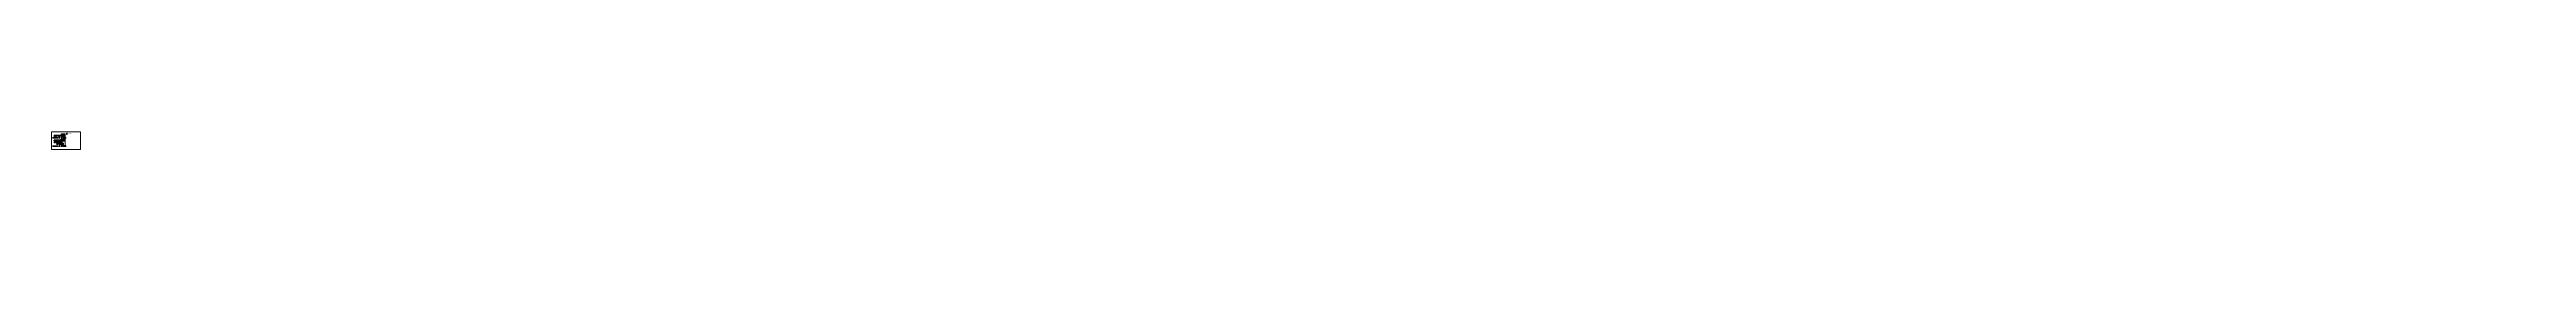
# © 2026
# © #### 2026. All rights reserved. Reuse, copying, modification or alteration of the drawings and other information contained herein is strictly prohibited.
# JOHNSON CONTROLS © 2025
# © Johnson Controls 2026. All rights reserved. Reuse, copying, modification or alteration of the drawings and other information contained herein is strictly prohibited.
# Paper-space layout 'FA-201' of a CAD drawing. Header units: inches. Extents: x 0 to 2125, y -28 to 24.
# The model-space entities are those that its viewports show. They can reach past a viewport. Long polylines and large blocks are cut down to what shows.
import ezdxf
from ezdxf import colors
from ezdxf.entities.mleader import LeaderData, LeaderLine
from ezdxf.enums import TextEntityAlignment as Align
from ezdxf.math import Vec2, Vec3

# ---------------------------------------------------------------- set-up
doc = ezdxf.new("R2010")
doc.units = ezdxf.units.IN
doc.header["$MEASUREMENT"] = 0
doc.set_wipeout_variables(frame=1)
doc.linetypes.add('PHANTOM2', pattern=[1.25, 0.625, -0.125, 0.125, -0.125, 0.125, -0.125])
for name, color, linetype, lineweight in [('E-SEC-WIRE', 6, 'Continuous', 18), ('E-SERT-ACCS', 23, 'Continuous', 40), ('F-ALRM-WIRE-DTCT', 151, 'Continuous', 35), ('F-ANNO-TEXT', 7, 'Continuous', 25), ('F-ANNO-WIPE', 7, 'Continuous', 0), ('F-CTRL-PANL', 23, 'Continuous', 40), ('G-TTLB-TEXT', 7, 'Continuous', 25), ('S-ANNO-DIMS', 2, 'Continuous', 25)]:
    doc.layers.add(name, color=color, linetype=linetype, lineweight=lineweight)
doc.styles.add('Body', font='', dxfattribs={"height": 0.09375})
doc.styles.add('MtXpl_Arial_Narrow', font='arial.ttf')
doc.styles.add('SubHeading', font='', dxfattribs={"height": 0.125})
doc.styles.get('Body').set_extended_font_data('Arial Narrow')
doc.styles.get('SubHeading').set_extended_font_data('Arial Narrow', bold=True)

# ---------------------------------------------------------------- blocks, each defined once
blk = doc.blocks.new('AC_Card_Reader')
blk.add_wipeout([(-0.1, 0), (-0.1, -0.2), (0.1, -0.2), (0.1, 0)]).dxf.layer = 'E-SERT-ACCS'
at = {"layer": 'E-SERT-ACCS', "color": 0, "linetype": 'ByBlock', "lineweight": -2}
blk.add_lwpolyline([(-0.1, -0.2), (0.1, -0.2), (0.1, 0), (-0.1, 0)], close=True, dxfattribs=at)
at = {"layer": 'E-SERT-ACCS', "color": 7, "style": 'MtXpl_Arial_Narrow', "flags": 8}
blk.add_attdef('MODELNO.', text='', height=0.0938, dxfattribs=at).set_placement((0.1, 0), align=Align.BOTTOM_LEFT)
blk.add_attdef('DEVICE_TYPE', text='', height=0.0938, dxfattribs=at).set_placement((0, -0.1), align=Align.MIDDLE)
blk = doc.blocks.new('DC_Door_Contact_Recessed')
blk.add_wipeout([(-0.1, 0), (-0.1, -0.2), (0.1, -0.2), (0.1, 0)]).dxf.layer = 'E-SERT-ACCS'
at = {"layer": 'E-SERT-ACCS', "color": 0, "linetype": 'ByBlock', "lineweight": -2}
blk.add_lwpolyline([(-0.1, -0.2), (0.1, -0.2), (0.1, 0), (-0.1, 0)], close=True, dxfattribs=at)
at = {"layer": 'E-SERT-ACCS', "color": 7, "style": 'MtXpl_Arial_Narrow', "flags": 8}
blk.add_attdef('MODELNO.', text='', height=0.0938, dxfattribs=at).set_placement((0.1, 0), align=Align.BOTTOM_LEFT)
blk.add_attdef('DEVICE_TYPE', text='', height=0.0938, dxfattribs=at).set_placement((0, -0.1), align=Align.MIDDLE)
blk = doc.blocks.new('RX_Motion_REX')
blk.add_wipeout([(-0.1, 0), (-0.1, -0.2), (0.1, -0.2), (0.1, 0)]).dxf.layer = 'E-SERT-ACCS'
at = {"layer": 'E-SERT-ACCS', "color": 0, "linetype": 'ByBlock', "lineweight": -2}
blk.add_lwpolyline([(-0.1, -0.2), (0.1, -0.2), (0.1, 0), (-0.1, 0)], close=True, dxfattribs=at)
at = {"layer": 'E-SERT-ACCS', "color": 7, "style": 'MtXpl_Arial_Narrow', "flags": 8}
blk.add_attdef('MODELNO.', text='', height=0.0938, dxfattribs=at).set_placement((0.1, 0), align=Align.BOTTOM_LEFT)
blk.add_attdef('DEVICE_TYPE', text='', height=0.0938, dxfattribs=at).set_placement((0, -0.1), align=Align.MIDDLE)
blk = doc.blocks.new('ES_Electric_Strike')
blk.add_wipeout([(-0.1, 0), (-0.1, -0.2), (0.1, -0.2), (0.1, 0)]).dxf.layer = 'E-SERT-ACCS'
at = {"layer": 'E-SERT-ACCS', "color": 0, "linetype": 'ByBlock', "lineweight": -2}
blk.add_lwpolyline([(-0.1, -0.2), (0.1, -0.2), (0.1, 0), (-0.1, 0)], close=True, dxfattribs=at)
at = {"layer": 'E-SERT-ACCS', "color": 7, "style": 'MtXpl_Arial_Narrow', "flags": 8}
blk.add_attdef('MODELNO.', text='', height=0.0938, dxfattribs=at).set_placement((0.1, 0), align=Align.BOTTOM_LEFT)
blk.add_attdef('DEVICE_TYPE', text='', height=0.0938, dxfattribs=at).set_placement((0, -0.1), align=Align.MIDDLE)
blk = doc.blocks.new('WireTagLoop')
at = {"color": 0, "linetype": 'ByBlock', "lineweight": -2}
blk.add_lwpolyline([(-1, 1, 0.999484), (-1, -1), (1, -1, 0.999484), (1, 1, 0.000258)], format="xyb", close=True, dxfattribs=at)
blk = doc.blocks.new('ACP_Access_Control_Panel')
blk.add_wipeout([(-0.2, 0), (-0.2, -0.2), (0.2, -0.2), (0.2, 0)])
at = {"color": 0, "linetype": 'ByBlock', "lineweight": -2}
blk.add_lwpolyline([(-0.2, -0.2), (0.2, -0.2), (0.2, 0), (-0.2, 0)], close=True, dxfattribs=at)
at = {"layer": 'E-SERT-ACCS', "color": 7, "style": 'MtXpl_Arial_Narrow', "flags": 8}
blk.add_attdef('MODELNO.', text='', height=0.0938, dxfattribs=at).set_placement((0.2, 0), align=Align.BOTTOM_LEFT)
blk.add_attdef('DEVICE_TYPE', text='', height=0.0938, dxfattribs=at).set_placement((0, -0.1), align=Align.MIDDLE)
blk = doc.blocks.new('ACP_FULL')
at = {"layer": 'E-SERT-ACCS'}
ref = blk.add_blockref('ACP_Access_Control_Panel', (0.4, 0), dxfattribs=at)
ref.add_attrib('DEVICE_TYPE', 'ACP', dxfattribs={"color": 7, "height": 0.0938, "style": 'MtXpl_Arial_Narrow'}).set_placement((0.4, -0.1), align=Align.MIDDLE)
at = {"layer": 'E-SEC-WIRE'}
for q in [(0.4, -1.4), (1, -1.6)]:
    blk.add_line((0.4, -1.6), q, dxfattribs=at)
for centre, start_param, end_param in [((1, -1.5), 0, 3.141593), ((1, -1.6), 3.141593, 6.283185)]:
    blk.add_ellipse(centre, major_axis=(0, 0.03), ratio=0.590571, start_param=start_param, end_param=end_param, dxfattribs=at)
at = {"layer": 'F-CTRL-PANL'}
blk.add_lwpolyline([(0.7, -1.4), (0.7, 0), (-0.7, 0), (-0.7, -1.4)], close=True, dxfattribs=at)
at = {"layer": 'E-SERT-ACCS', "color": 7, "style": 'MtXpl_Arial_Narrow', "flags": 8}
blk.add_attdef('MODELNO.', text='', height=0.0938, dxfattribs=at).set_placement((-0.6, -1.4), align=Align.BOTTOM_LEFT)
blk.add_attdef('PANEL_ID', text='', height=0.0938, dxfattribs=at).set_placement((0, -1), align=Align.MIDDLE)
at = {"layer": 'F-ANNO-TEXT', "style": 'MtXpl_Arial_Narrow'}
for s, p in [('ACCESS CONTROL', (0, -0.4)), ('PANEL', (0, -0.5))]:
    blk.add_text(s, height=0.0938, dxfattribs=at).set_placement(p, align=Align.MIDDLE_CENTER)
at = {"layer": 'F-ANNO-TEXT', "insert": (0.4, -1.7), "char_height": 0.0938, "width": 1.32, "attachment_point": 4, "style": 'MtXpl_Arial_Narrow'}
blk.add_mtext('NETWORK', dxfattribs=at)
blk = doc.blocks.new('ACPS_Access_Control_Power_Supply')
blk.add_wipeout([(-0.2, 0), (-0.2, -0.2), (0.2, -0.2), (0.2, 0)])
at = {"color": 0, "linetype": 'ByBlock', "lineweight": -2}
blk.add_lwpolyline([(-0.2, -0.2), (0.2, -0.2), (0.2, 0), (-0.2, 0)], close=True, dxfattribs=at)
at = {"layer": 'E-SERT-ACCS', "color": 7, "style": 'MtXpl_Arial_Narrow', "flags": 8}
blk.add_attdef('MODELNO.', text='', height=0.0938, dxfattribs=at).set_placement((0.2, 0), align=Align.BOTTOM_LEFT)
blk.add_attdef('DEVICE_TYPE', text='', height=0.0938, dxfattribs=at).set_placement((0, -0.1), align=Align.MIDDLE)
blk = doc.blocks.new('ACPS_FULL')
at = {"layer": 'E-SERT-ACCS'}
ref = blk.add_blockref('ACPS_Access_Control_Power_Supply', (0.4, 0), dxfattribs=at)
ref.add_attrib('DEVICE_TYPE', 'ACPS', dxfattribs={"color": 7, "height": 0.0938, "style": 'MtXpl_Arial_Narrow'}).set_placement((0.4, -0.1), align=Align.MIDDLE)
at = {"layer": 'E-SEC-WIRE'}
for p, q in [((0.4, -1.6), (0.4, -1.4)), ((0.4, -1.6), (1, -1.6)), ((0.8, -1.6), (0.8, -1.5)), ((0.9, -1.6), (0.9, -1.5)), ((0.9, -1.6), (0.9, -1.5))]:
    blk.add_line(p, q, dxfattribs=at)
for centre, start_param, end_param in [((1, -1.5), 0, 3.141593), ((1, -1.6), 3.141593, 6.283185)]:
    blk.add_ellipse(centre, major_axis=(0, 0.03), ratio=0.590571, start_param=start_param, end_param=end_param, dxfattribs=at)
at = {"layer": 'F-CTRL-PANL'}
blk.add_lwpolyline([(0.7, -1.4), (0.7, 0), (-0.7, 0), (-0.7, -1.4)], close=True, dxfattribs=at)
at = {"layer": 'E-SERT-ACCS', "color": 7, "style": 'MtXpl_Arial_Narrow', "flags": 8}
blk.add_attdef('MODELNO.', text='', height=0.0938, dxfattribs=at).set_placement((-0.6, -1.4), align=Align.BOTTOM_LEFT)
blk.add_attdef('PANEL_ID', text='', height=0.0938, dxfattribs=at).set_placement((0, -1), align=Align.MIDDLE)
at = {"layer": 'F-ANNO-TEXT', "style": 'MtXpl_Arial_Narrow'}
for s, p in [('ACCESS CONTROL', (0, -0.4)), ('POWER SUPPLY', (0, -0.5))]:
    blk.add_text(s, height=0.0938, dxfattribs=at).set_placement(p, align=Align.MIDDLE_CENTER)
at = {"layer": 'F-ANNO-TEXT', "insert": (0.4, -1.7), "char_height": 0.0938, "width": 1.32, "attachment_point": 4, "style": 'MtXpl_Arial_Narrow'}
blk.add_mtext('120VAC/15A CCT', dxfattribs=at)
blk = doc.blocks.new('AC_120VAC')
at = {"layer": 'E-SEC-WIRE'}
for p, q in [((0, -0.1), (0, 0)), ((0, -0.1), (0.6, -0.1)), ((0.4, -0.2), (0.4, -0.1)), ((0.4, -0.2), (0.5, -0.1)), ((0.5, -0.2), (0.5, -0.1))]:
    blk.add_line(p, q, dxfattribs=at)
for centre, start_param, end_param in [((0.6, -0.2), 3.141593, 6.283185), ((0.6, -0.1), 0, 3.141593)]:
    blk.add_ellipse(centre, major_axis=(0, 0.03), ratio=0.590571, start_param=start_param, end_param=end_param, dxfattribs=at)
at = {"layer": 'E-SERT-ACCS', "color": 7, "lineweight": 25, "insert": (0, -0.3), "char_height": 0.0938, "width": 1.32, "attachment_point": 4, "style": 'Body'}
blk.add_mtext('120VAC/15A CCT', dxfattribs=at)
blk = doc.blocks.new('KEYNOTE')
at = {"color": 0, "linetype": 'ByBlock', "lineweight": -2, "transparency": 16777216}
blk.add_lwpolyline([(-0.1, 0), (0, -0.1), (0.1, 0), (0, 0.1)], close=True, dxfattribs=at)
at = {"color": 0, "linetype": 'ByBlock', "lineweight": -2, "transparency": 16777216, "style": 'Body'}
blk.add_attdef('KEYNOTE', text='', height=0.0938, dxfattribs=at).set_placement((0, 0), align=Align.MIDDLE_CENTER)
at = {"color": 0, "linetype": 'ByBlock', "lineweight": -2, "transparency": 16777216}
blk.add_wipeout([(0, 0.1), (-0.1, 0), (0, -0.1), (0.1, 0)], dxfattribs=at).dxf.layer = 'F-ANNO-WIPE'
blk = doc.blocks.new('EP_Electric_Panic_Hdwr')
blk.add_wipeout([(-0.1, 0), (-0.1, -0.2), (0.1, -0.2), (0.1, 0)]).dxf.layer = 'E-SERT-ACCS'
at = {"layer": 'E-SERT-ACCS', "color": 0, "linetype": 'ByBlock', "lineweight": -2}
blk.add_lwpolyline([(-0.1, -0.2), (0.1, -0.2), (0.1, 0), (-0.1, 0)], close=True, dxfattribs=at)
at = {"layer": 'E-SERT-ACCS', "color": 7, "style": 'MtXpl_Arial_Narrow', "flags": 8}
blk.add_attdef('MODELNO.', text='', height=0.0938, dxfattribs=at).set_placement((0.1, 0), align=Align.BOTTOM_LEFT)
blk.add_attdef('DEVICE_TYPE', text='', height=0.0938, dxfattribs=at).set_placement((0, -0.1), align=Align.MIDDLE)
blk = doc.blocks.new('CK_Card_Reader_Keypad')
blk.add_wipeout([(-0.1, 0), (-0.1, -0.2), (0.1, -0.2), (0.1, 0)]).dxf.layer = 'E-SERT-ACCS'
at = {"layer": 'E-SERT-ACCS', "color": 0, "linetype": 'ByBlock', "lineweight": -2}
blk.add_lwpolyline([(-0.1, -0.2), (0.1, -0.2), (0.1, 0), (-0.1, 0)], close=True, dxfattribs=at)
at = {"layer": 'E-SERT-ACCS', "color": 7, "style": 'MtXpl_Arial_Narrow', "flags": 8}
blk.add_attdef('MODELNO.', text='', height=0.0938, dxfattribs=at).set_placement((0.1, 0), align=Align.BOTTOM_LEFT)
blk.add_attdef('DEVICE_TYPE', text='', height=0.0938, dxfattribs=at).set_placement((0, -0.1), align=Align.MIDDLE)
blk = doc.blocks.new('AO_Auto_Operator')
blk.add_wipeout([(-0.1, 0), (-0.1, -0.2), (0.1, -0.2), (0.1, 0)]).dxf.layer = 'E-SERT-ACCS'
at = {"layer": 'E-SERT-ACCS', "color": 0, "linetype": 'ByBlock', "lineweight": -2}
blk.add_lwpolyline([(-0.1, -0.2), (0.1, -0.2), (0.1, 0), (-0.1, 0)], close=True, dxfattribs=at)
at = {"layer": 'E-SERT-ACCS', "color": 7, "style": 'MtXpl_Arial_Narrow', "flags": 8}
blk.add_attdef('MODELNO.', text='', height=0.0938, dxfattribs=at).set_placement((0.1, 0), align=Align.BOTTOM_LEFT)
blk.add_attdef('DEVICE_TYPE', text='', height=0.0938, dxfattribs=at).set_placement((0, -0.1), align=Align.MIDDLE)
blk = doc.blocks.new('PS_Local')
blk.add_wipeout([(-0.1, 0), (-0.1, -0.2), (0.1, -0.2), (0.1, 0)]).dxf.layer = 'E-SERT-ACCS'
at = {"layer": 'E-SEC-WIRE'}
blk.add_line((-0.1, 0), (-0.1, 0.1), dxfattribs=at)
for start_param, end_param in [(3.141593, 6.283185), (0, 3.141593)]:
    blk.add_ellipse((-0.1, 0.1), major_axis=(-0.03, 0), ratio=0.590571, start_param=start_param, end_param=end_param, dxfattribs=at)
at = {"layer": 'E-SERT-ACCS', "color": 0, "linetype": 'ByBlock', "lineweight": -2}
blk.add_lwpolyline([(-0.1, -0.2), (0.1, -0.2), (0.1, 0), (-0.1, 0)], close=True, dxfattribs=at)
at = {"layer": 'E-SERT-ACCS', "color": 7, "lineweight": 25, "insert": (-0.3, 0.2), "char_height": 0.0938, "width": 1.32, "attachment_point": 4, "style": 'Body'}
blk.add_mtext('120VAC', dxfattribs=at)
at = {"layer": 'E-SERT-ACCS', "color": 7, "style": 'MtXpl_Arial_Narrow', "flags": 8}
blk.add_attdef('MODELNO.', text='', height=0.0938, dxfattribs=at).set_placement((0.1, 0), align=Align.BOTTOM_LEFT)
blk.add_attdef('DEVICE_TYPE', text='', height=0.0938, dxfattribs=at).set_placement((0, -0.1), align=Align.MIDDLE)
blk = doc.blocks.new('DA_Duress_Alarm')
blk.add_wipeout([(-0.1, 0), (-0.1, -0.2), (0.1, -0.2), (0.1, 0)]).dxf.layer = 'E-SERT-ACCS'
at = {"layer": 'E-SERT-ACCS', "color": 0, "linetype": 'ByBlock', "lineweight": -2}
blk.add_lwpolyline([(-0.1, -0.2), (0.1, -0.2), (0.1, 0), (-0.1, 0)], close=True, dxfattribs=at)
at = {"layer": 'E-SERT-ACCS', "color": 7, "style": 'MtXpl_Arial_Narrow', "flags": 8}
blk.add_attdef('MODELNO.', text='', height=0.0938, dxfattribs=at).set_placement((0.1, 0), align=Align.BOTTOM_LEFT)
blk.add_attdef('DEVICE_TYPE', text='', height=0.0938, dxfattribs=at).set_placement((0, -0.1), align=Align.MIDDLE)
blk = doc.blocks.new('ACP_FULL_W_Power_Supply')
at = {"layer": 'E-SERT-ACCS'}
ref = blk.add_blockref('ACP_Access_Control_Panel', (0.4, 0), dxfattribs=at)
ref.add_attrib('DEVICE_TYPE', 'ACP', dxfattribs={"color": 7, "height": 0.0938, "style": 'MtXpl_Arial_Narrow'}).set_placement((0.4, -0.1), align=Align.MIDDLE)
at = {"layer": 'E-SEC-WIRE'}
for p, q in [((0.1, -2), (0.1, -1.4)), ((0.1, -2), (1, -2)), ((0.4, -1.6), (0.4, -1.4)), ((0.4, -1.6), (1, -1.6)), ((0.8, -2), (0.8, -1.9)), ((0.9, -2), (0.9, -1.9)), ((0.9, -2), (0.9, -1.9))]:
    blk.add_line(p, q, dxfattribs=at)
for centre, start_param, end_param in [((1, -1.5), 0, 3.141593), ((1, -1.6), 3.141593, 6.283185), ((1, -2), 0, 3.141593), ((1, -2), 3.141593, 6.283185)]:
    blk.add_ellipse(centre, major_axis=(0, 0.03), ratio=0.590571, start_param=start_param, end_param=end_param, dxfattribs=at)
at = {"layer": 'F-CTRL-PANL'}
blk.add_lwpolyline([(0.7, -1.4), (0.7, 0), (-0.7, 0), (-0.7, -1.4)], close=True, dxfattribs=at)
at = {"layer": 'E-SERT-ACCS', "color": 7, "style": 'MtXpl_Arial_Narrow', "flags": 8}
blk.add_attdef('MODELNO.', text='', height=0.0938, dxfattribs=at).set_placement((-0.6, -1.4), align=Align.BOTTOM_LEFT)
blk.add_attdef('PANEL_ID', text='', height=0.0938, dxfattribs=at).set_placement((0, -1), align=Align.MIDDLE)
at = {"layer": 'F-ANNO-TEXT', "style": 'MtXpl_Arial_Narrow'}
for s, p in [('ACCESS CONTROL', (0, -0.4)), ('PANEL W/ POWER', (0, -0.5)), ('SUPPLY', (0, -0.7))]:
    blk.add_text(s, height=0.0938, dxfattribs=at).set_placement(p, align=Align.MIDDLE_CENTER)
at = {"layer": 'F-ANNO-TEXT', "char_height": 0.0938, "width": 1.32, "attachment_point": 4, "style": 'MtXpl_Arial_Narrow'}
for s, insert in [('120VAC/15A CCT', (0.1, -2.1)), ('NETWORK', (0.4, -1.7))]:
    blk.add_mtext(s, dxfattribs=dict(at, insert=insert))

msp = doc.modelspace()

# ---------------------------------------------------------------- texts
at = {"layer": 'E-SERT-ACCS', "color": 7, "style": 'MtXpl_Arial_Narrow'}
msp.add_text('DOOR 101', height=0.0938, dxfattribs=at).set_placement((100.2, 67.6), align=Align.MIDDLE)

# ---------------------------------------------------------------- next in the draw order: block references
at = {"layer": 'E-SERT-ACCS'}
ref = msp.add_blockref('AC_Card_Reader', (100.4, 68.3), dxfattribs=at)
ref.add_attrib('DEVICE_TYPE', 'CR', dxfattribs={"color": 7, "height": 0.0938, "style": 'MtXpl_Arial_Narrow'}).set_placement((100.4, 68.2), align=Align.MIDDLE)

# ---------------------------------------------------------------- next in the draw order: block references
ref = msp.add_blockref('DC_Door_Contact_Recessed', (100.1, 68.3), dxfattribs=at)
ref.add_attrib('DEVICE_TYPE', 'DC', dxfattribs={"color": 7, "height": 0.0938, "style": 'MtXpl_Arial_Narrow'}).set_placement((100.1, 68.2), align=Align.MIDDLE)

# ---------------------------------------------------------------- next in the draw order: block references
ref = msp.add_blockref('RX_Motion_REX', (100.1, 67.9), dxfattribs=at)
ref.add_attrib('DEVICE_TYPE', 'RX', dxfattribs={"color": 7, "height": 0.0938, "style": 'MtXpl_Arial_Narrow'}).set_placement((100.1, 67.8), align=Align.MIDDLE)

# ---------------------------------------------------------------- next in the draw order: block references
ref = msp.add_blockref('ES_Electric_Strike', (100.4, 67.9), dxfattribs=at)
ref.add_attrib('DEVICE_TYPE', 'ES', dxfattribs={"color": 7, "height": 0.0938, "style": 'MtXpl_Arial_Narrow'}).set_placement((100.4, 67.8), align=Align.MIDDLE)

# ---------------------------------------------------------------- next in the draw order: linework, layer by layer
at = {"layer": 'E-SEC-WIRE'}
for p, q in [((93.2, 68.8), (102.5, 68.8)), ((100.2, 68.3), (100.2, 68.8))]:
    msp.add_line(p, q, dxfattribs=at)
at = {"layer": 'S-ANNO-DIMS', "color": 8, "lineweight": 15}
msp.add_lwpolyline([(102, 70.1), (106.6, 70.1), (106.6, 62), (102, 62)], close=True, dxfattribs=at)

# ---------------------------------------------------------------- next in the draw order: texts
at = {"layer": 'E-SERT-ACCS', "color": 7, "style": 'MtXpl_Arial_Narrow'}
msp.add_text('DOOR XXX', height=0.0938, dxfattribs=at).set_placement((99.2, 67.6), align=Align.MIDDLE)

# ---------------------------------------------------------------- next in the draw order: leaders
at = {"layer": 'E-SERT-ACCS', "color": 7}
ml = msp.add_multileader_mtext('Standard', dxfattribs=at)
ml.set_content('A', color=7, style='MtXpl_Arial_Narrow')
ml.set_leader_properties(color=256, linetype='Continuous')
ml.set_arrow_properties(name='WireTagLoop')
ml.build(insert=Vec2(0, 0))
ml.multileader.update_dxf_attribs({"text_left_attachment_type": 2, "text_right_attachment_type": 2, "text_bottom_attachment_type": 2, "dogleg_length": 0.0625, "arrow_head_size": 0.0469})
ctx = ml.context
ctx.base_point, ctx.char_height, ctx.arrow_head_size, ctx.landing_gap_size, ctx.plane_origin = Vec3(100.4, 68.6), 0.0938, 0.0469, 0.02, Vec3(56.7, 76.7)
ctx.left_attachment, ctx.right_attachment, ctx.top_attachment = 2, 2, 2
notes = []
notes.append((ctx, [(1, (1, 1, 0), (100.4, 68.6), (1, 0), 0.0625, [(0, [(100.2, 68.6)], 0, [])])]))
ctx.mtext.insert, ctx.mtext.flow_direction = Vec3(100.5, 68.6), 5
for ctx, leaders in notes:
    for number, flags, end, landing, length, lines in leaders:
        leader = LeaderData()
        leader.index, (leader.has_last_leader_line, leader.has_dogleg_vector, leader.attachment_direction) = number, flags
        leader.last_leader_point, leader.dogleg_vector, leader.dogleg_length = Vec3(end), Vec3(landing), length
        for number, points, colour, breaks in lines:
            line = LeaderLine()
            line.index, line.vertices, line.color, line.breaks = number, Vec3.list(points), colors.encode_raw_color(colour), breaks
            leader.lines.append(line)
        ctx.leaders.append(leader)

# ---------------------------------------------------------------- next in the draw order: block references
at = {"layer": 'E-SERT-ACCS'}
ref = msp.add_blockref('AC_Card_Reader', (99.4, 68.3), dxfattribs=at)
ref.add_attrib('DEVICE_TYPE', 'CR', dxfattribs={"color": 7, "height": 0.0938, "style": 'MtXpl_Arial_Narrow'}).set_placement((99.4, 68.2), align=Align.MIDDLE)

# ---------------------------------------------------------------- next in the draw order: block references
ref = msp.add_blockref('DC_Door_Contact_Recessed', (99.1, 67.9), dxfattribs=at)
ref.add_attrib('DEVICE_TYPE', 'DC', dxfattribs={"color": 7, "height": 0.0938, "style": 'MtXpl_Arial_Narrow'}).set_placement((99.1, 67.8), align=Align.MIDDLE)

# ---------------------------------------------------------------- next in the draw order: block references
ref = msp.add_blockref('ES_Electric_Strike', (99.4, 67.9), dxfattribs=at)
ref.add_attrib('DEVICE_TYPE', 'ES', dxfattribs={"color": 7, "height": 0.0938, "style": 'MtXpl_Arial_Narrow'}).set_placement((99.4, 67.8), align=Align.MIDDLE)

# ---------------------------------------------------------------- next in the draw order: linework, layer by layer
at = {"layer": 'E-SEC-WIRE'}
msp.add_line((99.2, 68.3), (99.2, 68.8), dxfattribs=at)

# ---------------------------------------------------------------- next in the draw order: texts
at = {"layer": 'E-SERT-ACCS', "color": 7, "style": 'MtXpl_Arial_Narrow'}
msp.add_text('A1548', height=0.0938, dxfattribs=at).set_placement((98.2, 67.6), align=Align.MIDDLE)

# ---------------------------------------------------------------- next in the draw order: leaders
at = {"layer": 'E-SERT-ACCS', "color": 7}
ml = msp.add_multileader_mtext('Standard', dxfattribs=at)
ml.set_content('A,R', color=7, style='MtXpl_Arial_Narrow')
ml.set_leader_properties(color=256, linetype='Continuous')
ml.set_arrow_properties(name='WireTagLoop')
ml.build(insert=Vec2(0, 0))
ml.multileader.update_dxf_attribs({"text_left_attachment_type": 2, "text_right_attachment_type": 2, "text_bottom_attachment_type": 2, "dogleg_length": 0.0625, "arrow_head_size": 0.0469})
ctx = ml.context
ctx.base_point, ctx.char_height, ctx.arrow_head_size, ctx.landing_gap_size, ctx.plane_origin = Vec3(99.4, 68.6), 0.0938, 0.0469, 0.02, Vec3(55.7, 76.7)
ctx.left_attachment, ctx.right_attachment, ctx.top_attachment = 2, 2, 2
notes = []
notes.append((ctx, [(1, (1, 1, 0), (99.4, 68.6), (1, 0), 0.0625, [(0, [(99.2, 68.6)], 0, [])])]))
ctx.mtext.insert, ctx.mtext.flow_direction = Vec3(99.5, 68.6), 5
for ctx, leaders in notes:
    for number, flags, end, landing, length, lines in leaders:
        leader = LeaderData()
        leader.index, (leader.has_last_leader_line, leader.has_dogleg_vector, leader.attachment_direction) = number, flags
        leader.last_leader_point, leader.dogleg_vector, leader.dogleg_length = Vec3(end), Vec3(landing), length
        for number, points, colour, breaks in lines:
            line = LeaderLine()
            line.index, line.vertices, line.color, line.breaks = number, Vec3.list(points), colors.encode_raw_color(colour), breaks
            leader.lines.append(line)
        ctx.leaders.append(leader)

# ---------------------------------------------------------------- next in the draw order: block references
at = {"layer": 'E-SERT-ACCS'}
ref = msp.add_blockref('DC_Door_Contact_Recessed', (98.1, 68.3), dxfattribs=at)
ref.add_attrib('DEVICE_TYPE', 'DC', dxfattribs={"color": 7, "height": 0.0938, "style": 'MtXpl_Arial_Narrow'}).set_placement((98.1, 68.2), align=Align.MIDDLE)

# ---------------------------------------------------------------- next in the draw order: block references
ref = msp.add_blockref('RX_Motion_REX', (98.1, 67.9), dxfattribs=at)
ref.add_attrib('DEVICE_TYPE', 'RX', dxfattribs={"color": 7, "height": 0.0938, "style": 'MtXpl_Arial_Narrow'}).set_placement((98.1, 67.8), align=Align.MIDDLE)

# ---------------------------------------------------------------- next in the draw order: block references
ref = msp.add_blockref('ES_Electric_Strike', (98.4, 67.9), dxfattribs=at)
ref.add_attrib('DEVICE_TYPE', 'ES', dxfattribs={"color": 7, "height": 0.0938, "style": 'MtXpl_Arial_Narrow'}).set_placement((98.4, 67.8), align=Align.MIDDLE)

# ---------------------------------------------------------------- next in the draw order: linework, layer by layer
at = {"layer": 'E-SEC-WIRE'}
msp.add_line((98.2, 68.3), (98.2, 68.8), dxfattribs=at)

# ---------------------------------------------------------------- next in the draw order: texts
at = {"layer": 'E-SERT-ACCS', "color": 7, "style": 'MtXpl_Arial_Narrow'}
msp.add_text('D1554', height=0.0938, dxfattribs=at).set_placement((97.2, 67.6), align=Align.MIDDLE)

# ---------------------------------------------------------------- next in the draw order: leaders
at = {"layer": 'E-SERT-ACCS', "color": 7}
ml = msp.add_multileader_mtext('Standard', dxfattribs=at)
ml.set_content('A', color=7, style='MtXpl_Arial_Narrow')
ml.set_leader_properties(color=256, linetype='Continuous')
ml.set_arrow_properties(name='WireTagLoop')
ml.build(insert=Vec2(0, 0))
ml.multileader.update_dxf_attribs({"text_left_attachment_type": 2, "text_right_attachment_type": 2, "text_bottom_attachment_type": 2, "dogleg_length": 0.0625, "arrow_head_size": 0.0469})
ctx = ml.context
ctx.base_point, ctx.char_height, ctx.arrow_head_size, ctx.landing_gap_size, ctx.plane_origin = Vec3(98.4, 68.6), 0.0938, 0.0469, 0.02, Vec3(54.7, 76.7)
ctx.left_attachment, ctx.right_attachment, ctx.top_attachment = 2, 2, 2
notes = []
notes.append((ctx, [(1, (1, 1, 0), (98.4, 68.6), (1, 0), 0.0625, [(0, [(98.2, 68.6)], 0, [])])]))
ctx.mtext.insert, ctx.mtext.flow_direction = Vec3(98.5, 68.6), 5
for ctx, leaders in notes:
    for number, flags, end, landing, length, lines in leaders:
        leader = LeaderData()
        leader.index, (leader.has_last_leader_line, leader.has_dogleg_vector, leader.attachment_direction) = number, flags
        leader.last_leader_point, leader.dogleg_vector, leader.dogleg_length = Vec3(end), Vec3(landing), length
        for number, points, colour, breaks in lines:
            line = LeaderLine()
            line.index, line.vertices, line.color, line.breaks = number, Vec3.list(points), colors.encode_raw_color(colour), breaks
            leader.lines.append(line)
        ctx.leaders.append(leader)

# ---------------------------------------------------------------- next in the draw order: block references
at = {"layer": 'E-SERT-ACCS'}
ref = msp.add_blockref('AC_Card_Reader', (97.4, 68.3), dxfattribs=at)
ref.add_attrib('DEVICE_TYPE', 'CR', dxfattribs={"color": 7, "height": 0.0938, "style": 'MtXpl_Arial_Narrow'}).set_placement((97.4, 68.2), align=Align.MIDDLE)

# ---------------------------------------------------------------- next in the draw order: block references
ref = msp.add_blockref('DC_Door_Contact_Recessed', (97.1, 68.3), dxfattribs=at)
ref.add_attrib('DEVICE_TYPE', 'DC', dxfattribs={"color": 7, "height": 0.0938, "style": 'MtXpl_Arial_Narrow'}).set_placement((97.1, 68.2), align=Align.MIDDLE)

# ---------------------------------------------------------------- next in the draw order: block references
ref = msp.add_blockref('RX_Motion_REX', (97.1, 67.9), dxfattribs=at)
ref.add_attrib('DEVICE_TYPE', 'RX', dxfattribs={"color": 7, "height": 0.0938, "style": 'MtXpl_Arial_Narrow'}).set_placement((97.1, 67.8), align=Align.MIDDLE)

# ---------------------------------------------------------------- next in the draw order: block references
ref = msp.add_blockref('ES_Electric_Strike', (97.4, 67.9), dxfattribs=at)
ref.add_attrib('DEVICE_TYPE', 'ES', dxfattribs={"color": 7, "height": 0.0938, "style": 'MtXpl_Arial_Narrow'}).set_placement((97.4, 67.8), align=Align.MIDDLE)

# ---------------------------------------------------------------- next in the draw order: linework, layer by layer
at = {"layer": 'E-SEC-WIRE'}
msp.add_line((97.2, 68.3), (97.2, 68.8), dxfattribs=at)

# ---------------------------------------------------------------- next in the draw order: texts
at = {"layer": 'E-SERT-ACCS', "color": 7, "style": 'MtXpl_Arial_Narrow'}
msp.add_text('D256A', height=0.0938, dxfattribs=at).set_placement((96.2, 67.9), align=Align.MIDDLE)

# ---------------------------------------------------------------- next in the draw order: leaders
at = {"layer": 'E-SERT-ACCS', "color": 7}
ml = msp.add_multileader_mtext('Standard', dxfattribs=at)
ml.set_content('A', color=7, style='MtXpl_Arial_Narrow')
ml.set_leader_properties(color=256, linetype='Continuous')
ml.set_arrow_properties(name='WireTagLoop')
ml.build(insert=Vec2(0, 0))
ml.multileader.update_dxf_attribs({"text_left_attachment_type": 2, "text_right_attachment_type": 2, "text_bottom_attachment_type": 2, "dogleg_length": 0.0625, "arrow_head_size": 0.0469})
ctx = ml.context
ctx.base_point, ctx.char_height, ctx.arrow_head_size, ctx.landing_gap_size, ctx.plane_origin = Vec3(97.4, 68.6), 0.0938, 0.0469, 0.02, Vec3(53.7, 76.7)
ctx.left_attachment, ctx.right_attachment, ctx.top_attachment = 2, 2, 2
notes = []
notes.append((ctx, [(1, (1, 1, 0), (97.4, 68.6), (1, 0), 0.0625, [(0, [(97.2, 68.6)], 0, [])])]))
ctx.mtext.insert, ctx.mtext.flow_direction = Vec3(97.5, 68.6), 5
for ctx, leaders in notes:
    for number, flags, end, landing, length, lines in leaders:
        leader = LeaderData()
        leader.index, (leader.has_last_leader_line, leader.has_dogleg_vector, leader.attachment_direction) = number, flags
        leader.last_leader_point, leader.dogleg_vector, leader.dogleg_length = Vec3(end), Vec3(landing), length
        for number, points, colour, breaks in lines:
            line = LeaderLine()
            line.index, line.vertices, line.color, line.breaks = number, Vec3.list(points), colors.encode_raw_color(colour), breaks
            leader.lines.append(line)
        ctx.leaders.append(leader)

# ---------------------------------------------------------------- next in the draw order: block references
at = {"layer": 'E-SERT-ACCS'}
ref = msp.add_blockref('DC_Door_Contact_Recessed', (96.1, 68.3), dxfattribs=at)
ref.add_attrib('DEVICE_TYPE', 'DC', dxfattribs={"color": 7, "height": 0.0938, "style": 'MtXpl_Arial_Narrow'}).set_placement((96.1, 68.2), align=Align.MIDDLE)

# ---------------------------------------------------------------- next in the draw order: linework, layer by layer
at = {"layer": 'E-SEC-WIRE'}
msp.add_line((96.2, 68.3), (96.2, 68.8), dxfattribs=at)

# ---------------------------------------------------------------- next in the draw order: texts
at = {"layer": 'E-SERT-ACCS', "color": 7, "style": 'MtXpl_Arial_Narrow'}
msp.add_text('DOOR 101', height=0.0938, dxfattribs=at).set_placement((95.2, 67.2), align=Align.MIDDLE)

# ---------------------------------------------------------------- next in the draw order: leaders
at = {"layer": 'E-SERT-ACCS', "color": 7}
ml = msp.add_multileader_mtext('Standard', dxfattribs=at)
ml.set_content('C', color=7, style='MtXpl_Arial_Narrow')
ml.set_leader_properties(color=256, linetype='Continuous')
ml.set_arrow_properties(name='WireTagLoop')
ml.build(insert=Vec2(0, 0))
ml.multileader.update_dxf_attribs({"text_left_attachment_type": 2, "text_right_attachment_type": 2, "text_bottom_attachment_type": 2, "dogleg_length": 0.0625, "arrow_head_size": 0.0469})
ctx = ml.context
ctx.base_point, ctx.char_height, ctx.arrow_head_size, ctx.landing_gap_size, ctx.plane_origin = Vec3(96.4, 68.6), 0.0938, 0.0469, 0.02, Vec3(52.7, 76.7)
ctx.left_attachment, ctx.right_attachment, ctx.top_attachment = 2, 2, 2
notes = []
notes.append((ctx, [(1, (1, 1, 0), (96.4, 68.6), (1, 0), 0.0625, [(0, [(96.2, 68.6)], 0, [])])]))
ctx.mtext.insert, ctx.mtext.flow_direction = Vec3(96.5, 68.6), 5
for ctx, leaders in notes:
    for number, flags, end, landing, length, lines in leaders:
        leader = LeaderData()
        leader.index, (leader.has_last_leader_line, leader.has_dogleg_vector, leader.attachment_direction) = number, flags
        leader.last_leader_point, leader.dogleg_vector, leader.dogleg_length = Vec3(end), Vec3(landing), length
        for number, points, colour, breaks in lines:
            line = LeaderLine()
            line.index, line.vertices, line.color, line.breaks = number, Vec3.list(points), colors.encode_raw_color(colour), breaks
            leader.lines.append(line)
        ctx.leaders.append(leader)

# ---------------------------------------------------------------- next in the draw order: block references
at = {"layer": 'E-SERT-ACCS'}
ref = msp.add_blockref('AC_Card_Reader', (95.4, 68.3), dxfattribs=at)
ref.add_attrib('DEVICE_TYPE', 'CR', dxfattribs={"color": 7, "height": 0.0938, "style": 'MtXpl_Arial_Narrow'}).set_placement((95.4, 68.2), align=Align.MIDDLE)

# ---------------------------------------------------------------- next in the draw order: block references
ref = msp.add_blockref('DC_Door_Contact_Recessed', (95.1, 68.3), dxfattribs=at)
ref.add_attrib('DEVICE_TYPE', 'DC', dxfattribs={"color": 7, "height": 0.0938, "style": 'MtXpl_Arial_Narrow'}).set_placement((95.1, 68.2), align=Align.MIDDLE)

# ---------------------------------------------------------------- next in the draw order: linework, layer by layer
at = {"layer": 'E-SEC-WIRE'}
msp.add_line((95.2, 68.3), (95.2, 68.8), dxfattribs=at)

# ---------------------------------------------------------------- next in the draw order: texts
at = {"layer": 'E-SERT-ACCS', "color": 7, "style": 'MtXpl_Arial_Narrow'}
msp.add_text('DOOR 101', height=0.0938, dxfattribs=at).set_placement((94.2, 67.6), align=Align.MIDDLE)

# ---------------------------------------------------------------- next in the draw order: leaders
at = {"layer": 'E-SERT-ACCS', "color": 7}
ml = msp.add_multileader_mtext('Standard', dxfattribs=at)
ml.set_content('A', color=7, style='MtXpl_Arial_Narrow')
ml.set_leader_properties(color=256, linetype='Continuous')
ml.set_arrow_properties(name='WireTagLoop')
ml.build(insert=Vec2(0, 0))
ml.multileader.update_dxf_attribs({"text_left_attachment_type": 2, "text_right_attachment_type": 2, "text_bottom_attachment_type": 2, "dogleg_length": 0.0625, "arrow_head_size": 0.0469})
ctx = ml.context
ctx.base_point, ctx.char_height, ctx.arrow_head_size, ctx.landing_gap_size, ctx.plane_origin = Vec3(95.4, 68.6), 0.0938, 0.0469, 0.02, Vec3(51.7, 76.7)
ctx.left_attachment, ctx.right_attachment, ctx.top_attachment = 2, 2, 2
notes = []
notes.append((ctx, [(1, (1, 1, 0), (95.4, 68.6), (1, 0), 0.0625, [(0, [(95.2, 68.6)], 0, [])])]))
ctx.mtext.insert, ctx.mtext.flow_direction = Vec3(95.5, 68.6), 5
for ctx, leaders in notes:
    for number, flags, end, landing, length, lines in leaders:
        leader = LeaderData()
        leader.index, (leader.has_last_leader_line, leader.has_dogleg_vector, leader.attachment_direction) = number, flags
        leader.last_leader_point, leader.dogleg_vector, leader.dogleg_length = Vec3(end), Vec3(landing), length
        for number, points, colour, breaks in lines:
            line = LeaderLine()
            line.index, line.vertices, line.color, line.breaks = number, Vec3.list(points), colors.encode_raw_color(colour), breaks
            leader.lines.append(line)
        ctx.leaders.append(leader)

# ---------------------------------------------------------------- next in the draw order: block references
at = {"layer": 'E-SERT-ACCS'}
ref = msp.add_blockref('AC_Card_Reader', (94.4, 68.3), dxfattribs=at)
ref.add_attrib('DEVICE_TYPE', 'CR', dxfattribs={"color": 7, "height": 0.0938, "style": 'MtXpl_Arial_Narrow'}).set_placement((94.4, 68.2), align=Align.MIDDLE)

# ---------------------------------------------------------------- next in the draw order: block references
ref = msp.add_blockref('DC_Door_Contact_Recessed', (94.1, 68.3), dxfattribs=at)
ref.add_attrib('DEVICE_TYPE', 'DC', dxfattribs={"color": 7, "height": 0.0938, "style": 'MtXpl_Arial_Narrow'}).set_placement((94.1, 68.2), align=Align.MIDDLE)

# ---------------------------------------------------------------- next in the draw order: block references
ref = msp.add_blockref('RX_Motion_REX', (94.1, 67.9), dxfattribs=at)
ref.add_attrib('DEVICE_TYPE', 'RX', dxfattribs={"color": 7, "height": 0.0938, "style": 'MtXpl_Arial_Narrow'}).set_placement((94.1, 67.8), align=Align.MIDDLE)

# ---------------------------------------------------------------- next in the draw order: block references
ref = msp.add_blockref('ES_Electric_Strike', (94.4, 67.9), dxfattribs=at)
ref.add_attrib('DEVICE_TYPE', 'ES', dxfattribs={"color": 7, "height": 0.0938, "style": 'MtXpl_Arial_Narrow'}).set_placement((94.4, 67.8), align=Align.MIDDLE)

# ---------------------------------------------------------------- next in the draw order: linework, layer by layer
at = {"layer": 'E-SEC-WIRE'}
msp.add_line((94.2, 68.3), (94.2, 68.8), dxfattribs=at)

# ---------------------------------------------------------------- next in the draw order: texts
at = {"layer": 'E-SERT-ACCS', "color": 7, "style": 'MtXpl_Arial_Narrow'}
msp.add_text('DOOR 101', height=0.0938, dxfattribs=at).set_placement((93.2, 67.2), align=Align.MIDDLE)

# ---------------------------------------------------------------- next in the draw order: leaders
at = {"layer": 'E-SERT-ACCS', "color": 7}
ml = msp.add_multileader_mtext('Standard', dxfattribs=at)
ml.set_content('A', color=7, style='MtXpl_Arial_Narrow')
ml.set_leader_properties(color=256, linetype='Continuous')
ml.set_arrow_properties(name='WireTagLoop')
ml.build(insert=Vec2(0, 0))
ml.multileader.update_dxf_attribs({"text_left_attachment_type": 2, "text_right_attachment_type": 2, "text_bottom_attachment_type": 2, "dogleg_length": 0.0625, "arrow_head_size": 0.0469})
ctx = ml.context
ctx.base_point, ctx.char_height, ctx.arrow_head_size, ctx.landing_gap_size, ctx.plane_origin = Vec3(94.4, 68.6), 0.0938, 0.0469, 0.02, Vec3(50.7, 76.7)
ctx.left_attachment, ctx.right_attachment, ctx.top_attachment = 2, 2, 2
notes = []
notes.append((ctx, [(1, (1, 1, 0), (94.4, 68.6), (1, 0), 0.0625, [(0, [(94.2, 68.6)], 0, [])])]))
ctx.mtext.insert, ctx.mtext.flow_direction = Vec3(94.5, 68.6), 5
for ctx, leaders in notes:
    for number, flags, end, landing, length, lines in leaders:
        leader = LeaderData()
        leader.index, (leader.has_last_leader_line, leader.has_dogleg_vector, leader.attachment_direction) = number, flags
        leader.last_leader_point, leader.dogleg_vector, leader.dogleg_length = Vec3(end), Vec3(landing), length
        for number, points, colour, breaks in lines:
            line = LeaderLine()
            line.index, line.vertices, line.color, line.breaks = number, Vec3.list(points), colors.encode_raw_color(colour), breaks
            leader.lines.append(line)
        ctx.leaders.append(leader)

# ---------------------------------------------------------------- next in the draw order: block references
at = {"layer": 'E-SERT-ACCS'}
ref = msp.add_blockref('AC_Card_Reader', (93.4, 68.3), dxfattribs=at)
ref.add_attrib('DEVICE_TYPE', 'CR', dxfattribs={"color": 7, "height": 0.0938, "style": 'MtXpl_Arial_Narrow'}).set_placement((93.4, 68.2), align=Align.MIDDLE)

# ---------------------------------------------------------------- next in the draw order: block references
ref = msp.add_blockref('DC_Door_Contact_Recessed', (93.1, 68.3), dxfattribs=at)
ref.add_attrib('DEVICE_TYPE', 'DC', dxfattribs={"color": 7, "height": 0.0938, "style": 'MtXpl_Arial_Narrow'}).set_placement((93.1, 68.2), align=Align.MIDDLE)

# ---------------------------------------------------------------- next in the draw order: linework, layer by layer
at = {"layer": 'E-SEC-WIRE'}
msp.add_line((93.2, 68.3), (93.2, 68.8), dxfattribs=at)

# ---------------------------------------------------------------- next in the draw order: leaders
at = {"layer": 'E-SERT-ACCS', "color": 7}
ml = msp.add_multileader_mtext('Standard', dxfattribs=at)
ml.set_content('A', color=7, style='MtXpl_Arial_Narrow')
ml.set_leader_properties(color=256, linetype='Continuous')
ml.set_arrow_properties(name='WireTagLoop')
ml.build(insert=Vec2(0, 0))
ml.multileader.update_dxf_attribs({"text_left_attachment_type": 2, "text_right_attachment_type": 2, "text_bottom_attachment_type": 2, "dogleg_length": 0.0625, "arrow_head_size": 0.0469})
ctx = ml.context
ctx.base_point, ctx.char_height, ctx.arrow_head_size, ctx.landing_gap_size, ctx.plane_origin = Vec3(93.4, 68.6), 0.0938, 0.0469, 0.02, Vec3(49.7, 76.7)
ctx.left_attachment, ctx.right_attachment, ctx.top_attachment = 2, 2, 2
notes = []
notes.append((ctx, [(1, (1, 1, 0), (93.4, 68.6), (1, 0), 0.0625, [(0, [(93.2, 68.6)], 0, [])])]))
ctx.mtext.insert, ctx.mtext.flow_direction = Vec3(93.5, 68.6), 5
ml = msp.add_multileader_mtext('Standard', dxfattribs=at)
ml.set_content('7A,R,C', color=7, style='MtXpl_Arial_Narrow')
ml.set_leader_properties(color=256, linetype='Continuous')
ml.set_arrow_properties(name='WireTagLoop')
ml.build(insert=Vec2(0, 0))
ml.multileader.update_dxf_attribs({"text_left_attachment_type": 2, "text_right_attachment_type": 2, "text_bottom_attachment_type": 2, "dogleg_length": 0.0625, "arrow_head_size": 0.0469})
ctx = ml.context
ctx.base_point, ctx.char_height, ctx.arrow_head_size, ctx.landing_gap_size, ctx.plane_origin = Vec3(101.1, 69), 0.0938, 0.0469, 0.02, Vec3(57.8, 76.9)
ctx.left_attachment, ctx.right_attachment, ctx.top_attachment = 2, 2, 2
notes.append((ctx, [(1, (1, 1, 0), (101, 69), (1, 0), 0.0625, [(0, [(101, 68.8)], 0, [])])]))
ctx.mtext.insert, ctx.mtext.flow_direction = Vec3(101.1, 69), 5
for ctx, leaders in notes:
    for number, flags, end, landing, length, lines in leaders:
        leader = LeaderData()
        leader.index, (leader.has_last_leader_line, leader.has_dogleg_vector, leader.attachment_direction) = number, flags
        leader.last_leader_point, leader.dogleg_vector, leader.dogleg_length = Vec3(end), Vec3(landing), length
        for number, points, colour, breaks in lines:
            line = LeaderLine()
            line.index, line.vertices, line.color, line.breaks = number, Vec3.list(points), colors.encode_raw_color(colour), breaks
            leader.lines.append(line)
        ctx.leaders.append(leader)

# ---------------------------------------------------------------- next in the draw order: block references
ref = msp.add_blockref('ACP_FULL', (103.2, 69.2))
ref.add_attrib('PANEL_ID', 'ACP-01', dxfattribs={"layer": 'E-SERT-ACCS', "color": 7, "height": 0.0938, "style": 'MtXpl_Arial_Narrow'}).set_placement((103.2, 68.2), align=Align.MIDDLE)
ref.add_attrib('MODELNO.', 'MODEL NO', dxfattribs={"layer": 'E-SERT-ACCS', "color": 7, "height": 0.0938, "style": 'MtXpl_Arial_Narrow'}).set_placement((102.5, 67.8), align=Align.BOTTOM_LEFT)

# ---------------------------------------------------------------- next in the draw order: block references
ref = msp.add_blockref('ACPS_FULL', (104.9, 69.2))
ref.add_attrib('MODELNO.', 'MODEL NO', dxfattribs={"layer": 'E-SERT-ACCS', "color": 7, "height": 0.0938, "style": 'MtXpl_Arial_Narrow'}).set_placement((104.2, 67.8), align=Align.BOTTOM_LEFT)
ref.add_attrib('PANEL_ID', 'ACPS-01', dxfattribs={"layer": 'E-SERT-ACCS', "color": 7, "height": 0.0938, "style": 'MtXpl_Arial_Narrow'}).set_placement((104.9, 68.2), align=Align.MIDDLE)

# ---------------------------------------------------------------- next in the draw order: linework, layer by layer
at = {"layer": 'E-SEC-WIRE'}
for q in [(103.6, 67.8), (104.2, 67.7)]:
    msp.add_line((103.6, 67.7), q, dxfattribs=at)
for centre, start_param, end_param in [((104.2, 67.7), 0, 3.141593), ((104.2, 67.6), 3.141593, 6.283185)]:
    msp.add_ellipse(centre, major_axis=(0, 0.03), ratio=0.590571, start_param=start_param, end_param=end_param, dxfattribs=at)

# ---------------------------------------------------------------- next in the draw order: block references
at = {"layer": 'E-SERT-ACCS'}
msp.add_blockref('AC_120VAC', (105.3, 67.8), dxfattribs=at)

# ---------------------------------------------------------------- next in the draw order: texts
at = {"layer": 'E-SERT-ACCS', "color": 7, "lineweight": 25, "insert": (103.6, 67.5), "char_height": 0.0938, "width": 1.32, "attachment_point": 4, "style": 'Body'}
msp.add_mtext('NETWORK', dxfattribs=at)

# ---------------------------------------------------------------- next in the draw order: block references
at = {"layer": 'E-SERT-ACCS', "color": 7}
ref = msp.add_blockref('KEYNOTE', (103.4, 67.6), dxfattribs=at)
ref.add_attrib('KEYNOTE', '1', dxfattribs={"layer": '0', "color": 0, "linetype": 'ByBlock', "lineweight": -2, "height": 0.0938, "style": 'Body'}).set_placement((103.4, 67.6), align=Align.MIDDLE_CENTER)

# ---------------------------------------------------------------- next in the draw order: block references
at = {"layer": 'E-SERT-ACCS'}
ref = msp.add_blockref('EP_Electric_Panic_Hdwr', (93.4, 67.9), dxfattribs=at)
ref.add_attrib('DEVICE_TYPE', 'EP', dxfattribs={"color": 7, "height": 0.0938, "style": 'MtXpl_Arial_Narrow'}).set_placement((93.4, 67.8), align=Align.MIDDLE)

# ---------------------------------------------------------------- next in the draw order: block references
ref = msp.add_blockref('DC_Door_Contact_Recessed', (93.1, 67.9), dxfattribs=at)
ref.add_attrib('DEVICE_TYPE', 'DC', dxfattribs={"color": 7, "height": 0.0938, "style": 'MtXpl_Arial_Narrow'}).set_placement((93.1, 67.8), align=Align.MIDDLE)

# ---------------------------------------------------------------- next in the draw order: block references
ref = msp.add_blockref('EP_Electric_Panic_Hdwr', (93.4, 67.6), dxfattribs=at)
ref.add_attrib('DEVICE_TYPE', 'EP', dxfattribs={"color": 7, "height": 0.0938, "style": 'MtXpl_Arial_Narrow'}).set_placement((93.4, 67.5), align=Align.MIDDLE)

# ---------------------------------------------------------------- next in the draw order: texts
at = {"layer": 'E-SERT-ACCS', "color": 7, "lineweight": 25, "insert": (106.5, 70), "char_height": 0.0938, "width": 1.32, "attachment_point": 6, "style": 'Body'}
msp.add_mtext('COMM  ROOM IT150', dxfattribs=at)

# ---------------------------------------------------------------- next in the draw order: block references
at = {"layer": 'E-SERT-ACCS'}
ref = msp.add_blockref('AC_Card_Reader', (99.1, 68.3), dxfattribs=at)
ref.add_attrib('DEVICE_TYPE', 'CR', dxfattribs={"color": 7, "height": 0.0938, "style": 'MtXpl_Arial_Narrow'}).set_placement((99.1, 68.2), align=Align.MIDDLE)

# ---------------------------------------------------------------- next in the draw order: block references
ref = msp.add_blockref('CK_Card_Reader_Keypad', (98.4, 68.3), dxfattribs=at)
ref.add_attrib('DEVICE_TYPE', 'CK', dxfattribs={"color": 7, "height": 0.0938, "style": 'MtXpl_Arial_Narrow'}).set_placement((98.4, 68.2), align=Align.MIDDLE)

# ---------------------------------------------------------------- next in the draw order: texts
at = {"layer": 'E-SERT-ACCS', "color": 7, "style": 'MtXpl_Arial_Narrow'}
msp.add_text('DOOR 101', height=0.0938, dxfattribs=at).set_placement((100.2, 65.3), align=Align.MIDDLE)

# ---------------------------------------------------------------- next in the draw order: block references
at = {"layer": 'E-SERT-ACCS'}
ref = msp.add_blockref('AC_Card_Reader', (100.4, 66), dxfattribs=at)
ref.add_attrib('DEVICE_TYPE', 'CR', dxfattribs={"color": 7, "height": 0.0938, "style": 'MtXpl_Arial_Narrow'}).set_placement((100.4, 65.9), align=Align.MIDDLE)

# ---------------------------------------------------------------- next in the draw order: block references
ref = msp.add_blockref('DC_Door_Contact_Recessed', (100.1, 66), dxfattribs=at)
ref.add_attrib('DEVICE_TYPE', 'DC', dxfattribs={"color": 7, "height": 0.0938, "style": 'MtXpl_Arial_Narrow'}).set_placement((100.1, 65.9), align=Align.MIDDLE)

# ---------------------------------------------------------------- next in the draw order: block references
ref = msp.add_blockref('RX_Motion_REX', (100.1, 65.6), dxfattribs=at)
ref.add_attrib('DEVICE_TYPE', 'RX', dxfattribs={"color": 7, "height": 0.0938, "style": 'MtXpl_Arial_Narrow'}).set_placement((100.1, 65.5), align=Align.MIDDLE)

# ---------------------------------------------------------------- next in the draw order: block references
ref = msp.add_blockref('ES_Electric_Strike', (100.4, 65.6), dxfattribs=at)
ref.add_attrib('DEVICE_TYPE', 'ES', dxfattribs={"color": 7, "height": 0.0938, "style": 'MtXpl_Arial_Narrow'}).set_placement((100.4, 65.5), align=Align.MIDDLE)

# ---------------------------------------------------------------- next in the draw order: linework, layer by layer
at = {"layer": 'E-SEC-WIRE'}
for p, q in [((93.2, 66.5), (102.7, 66.5)), ((93.2, 66), (93.2, 66.5)), ((94.2, 66), (94.2, 66.5)), ((95.2, 66), (95.2, 66.5)), ((96.2, 66), (96.2, 66.5)), ((97.2, 66), (97.2, 66.5)), ((98.2, 66), (98.2, 66.5)), ((99.2, 66), (99.2, 66.5)), ((100.2, 66), (100.2, 66.5))]:
    msp.add_line(p, q, dxfattribs=at)

# ---------------------------------------------------------------- next in the draw order: leaders
at = {"layer": 'E-SERT-ACCS', "color": 7}
ml = msp.add_multileader_mtext('Standard', dxfattribs=at)
ml.set_content('A', color=7, style='MtXpl_Arial_Narrow')
ml.set_leader_properties(color=256, linetype='Continuous')
ml.set_arrow_properties(name='WireTagLoop')
ml.build(insert=Vec2(0, 0))
ml.multileader.update_dxf_attribs({"text_left_attachment_type": 2, "text_right_attachment_type": 2, "text_bottom_attachment_type": 2, "dogleg_length": 0.0625, "arrow_head_size": 0.0469})
ctx = ml.context
ctx.base_point, ctx.char_height, ctx.arrow_head_size, ctx.landing_gap_size, ctx.plane_origin = Vec3(93.4, 66.2), 0.0938, 0.0469, 0.02, Vec3(49.7, 74.4)
ctx.left_attachment, ctx.right_attachment, ctx.top_attachment = 2, 2, 2
notes = []
notes.append((ctx, [(1, (1, 1, 0), (93.4, 66.2), (1, 0), 0.0625, [(0, [(93.2, 66.2)], 0, [])])]))
ctx.mtext.insert, ctx.mtext.flow_direction = Vec3(93.5, 66.3), 5
ml = msp.add_multileader_mtext('Standard', dxfattribs=at)
ml.set_content('A', color=7, style='MtXpl_Arial_Narrow')
ml.set_leader_properties(color=256, linetype='Continuous')
ml.set_arrow_properties(name='WireTagLoop')
ml.build(insert=Vec2(0, 0))
ml.multileader.update_dxf_attribs({"text_left_attachment_type": 2, "text_right_attachment_type": 2, "text_bottom_attachment_type": 2, "dogleg_length": 0.0625, "arrow_head_size": 0.0469})
ctx = ml.context
ctx.base_point, ctx.char_height, ctx.arrow_head_size, ctx.landing_gap_size, ctx.plane_origin = Vec3(94.4, 66.2), 0.0938, 0.0469, 0.02, Vec3(50.7, 74.4)
ctx.left_attachment, ctx.right_attachment, ctx.top_attachment = 2, 2, 2
notes.append((ctx, [(1, (1, 1, 0), (94.4, 66.2), (1, 0), 0.0625, [(0, [(94.2, 66.2)], 0, [])])]))
ctx.mtext.insert, ctx.mtext.flow_direction = Vec3(94.5, 66.3), 5
ml = msp.add_multileader_mtext('Standard', dxfattribs=at)
ml.set_content('A', color=7, style='MtXpl_Arial_Narrow')
ml.set_leader_properties(color=256, linetype='Continuous')
ml.set_arrow_properties(name='WireTagLoop')
ml.build(insert=Vec2(0, 0))
ml.multileader.update_dxf_attribs({"text_left_attachment_type": 2, "text_right_attachment_type": 2, "text_bottom_attachment_type": 2, "dogleg_length": 0.0625, "arrow_head_size": 0.0469})
ctx = ml.context
ctx.base_point, ctx.char_height, ctx.arrow_head_size, ctx.landing_gap_size, ctx.plane_origin = Vec3(95.4, 66.2), 0.0938, 0.0469, 0.02, Vec3(51.7, 74.4)
ctx.left_attachment, ctx.right_attachment, ctx.top_attachment = 2, 2, 2
notes.append((ctx, [(1, (1, 1, 0), (95.4, 66.2), (1, 0), 0.0625, [(0, [(95.2, 66.2)], 0, [])])]))
ctx.mtext.insert, ctx.mtext.flow_direction = Vec3(95.5, 66.3), 5
ml = msp.add_multileader_mtext('Standard', dxfattribs=at)
ml.set_content('A', color=7, style='MtXpl_Arial_Narrow')
ml.set_leader_properties(color=256, linetype='Continuous')
ml.set_arrow_properties(name='WireTagLoop')
ml.build(insert=Vec2(0, 0))
ml.multileader.update_dxf_attribs({"text_left_attachment_type": 2, "text_right_attachment_type": 2, "text_bottom_attachment_type": 2, "dogleg_length": 0.0625, "arrow_head_size": 0.0469})
ctx = ml.context
ctx.base_point, ctx.char_height, ctx.arrow_head_size, ctx.landing_gap_size, ctx.plane_origin = Vec3(96.4, 66.2), 0.0938, 0.0469, 0.02, Vec3(52.7, 74.4)
ctx.left_attachment, ctx.right_attachment, ctx.top_attachment = 2, 2, 2
notes.append((ctx, [(1, (1, 1, 0), (96.4, 66.2), (1, 0), 0.0625, [(0, [(96.2, 66.2)], 0, [])])]))
ctx.mtext.insert, ctx.mtext.flow_direction = Vec3(96.5, 66.3), 5
ml = msp.add_multileader_mtext('Standard', dxfattribs=at)
ml.set_content('A', color=7, style='MtXpl_Arial_Narrow')
ml.set_leader_properties(color=256, linetype='Continuous')
ml.set_arrow_properties(name='WireTagLoop')
ml.build(insert=Vec2(0, 0))
ml.multileader.update_dxf_attribs({"text_left_attachment_type": 2, "text_right_attachment_type": 2, "text_bottom_attachment_type": 2, "dogleg_length": 0.0625, "arrow_head_size": 0.0469})
ctx = ml.context
ctx.base_point, ctx.char_height, ctx.arrow_head_size, ctx.landing_gap_size, ctx.plane_origin = Vec3(97.4, 66.2), 0.0938, 0.0469, 0.02, Vec3(53.7, 74.4)
ctx.left_attachment, ctx.right_attachment, ctx.top_attachment = 2, 2, 2
notes.append((ctx, [(1, (1, 1, 0), (97.4, 66.2), (1, 0), 0.0625, [(0, [(97.2, 66.2)], 0, [])])]))
ctx.mtext.insert, ctx.mtext.flow_direction = Vec3(97.5, 66.3), 5
ml = msp.add_multileader_mtext('Standard', dxfattribs=at)
ml.set_content('A', color=7, style='MtXpl_Arial_Narrow')
ml.set_leader_properties(color=256, linetype='Continuous')
ml.set_arrow_properties(name='WireTagLoop')
ml.build(insert=Vec2(0, 0))
ml.multileader.update_dxf_attribs({"text_left_attachment_type": 2, "text_right_attachment_type": 2, "text_bottom_attachment_type": 2, "dogleg_length": 0.0625, "arrow_head_size": 0.0469})
ctx = ml.context
ctx.base_point, ctx.char_height, ctx.arrow_head_size, ctx.landing_gap_size, ctx.plane_origin = Vec3(98.4, 66.2), 0.0938, 0.0469, 0.02, Vec3(54.7, 74.4)
ctx.left_attachment, ctx.right_attachment, ctx.top_attachment = 2, 2, 2
notes.append((ctx, [(1, (1, 1, 0), (98.4, 66.2), (1, 0), 0.0625, [(0, [(98.2, 66.2)], 0, [])])]))
ctx.mtext.insert, ctx.mtext.flow_direction = Vec3(98.5, 66.3), 5
ml = msp.add_multileader_mtext('Standard', dxfattribs=at)
ml.set_content('A', color=7, style='MtXpl_Arial_Narrow')
ml.set_leader_properties(color=256, linetype='Continuous')
ml.set_arrow_properties(name='WireTagLoop')
ml.build(insert=Vec2(0, 0))
ml.multileader.update_dxf_attribs({"text_left_attachment_type": 2, "text_right_attachment_type": 2, "text_bottom_attachment_type": 2, "dogleg_length": 0.0625, "arrow_head_size": 0.0469})
ctx = ml.context
ctx.base_point, ctx.char_height, ctx.arrow_head_size, ctx.landing_gap_size, ctx.plane_origin = Vec3(99.4, 66.2), 0.0938, 0.0469, 0.02, Vec3(55.7, 74.4)
ctx.left_attachment, ctx.right_attachment, ctx.top_attachment = 2, 2, 2
notes.append((ctx, [(1, (1, 1, 0), (99.4, 66.2), (1, 0), 0.0625, [(0, [(99.2, 66.2)], 0, [])])]))
ctx.mtext.insert, ctx.mtext.flow_direction = Vec3(99.5, 66.3), 5
ml = msp.add_multileader_mtext('Standard', dxfattribs=at)
ml.set_content('A', color=7, style='MtXpl_Arial_Narrow')
ml.set_leader_properties(color=256, linetype='Continuous')
ml.set_arrow_properties(name='WireTagLoop')
ml.build(insert=Vec2(0, 0))
ml.multileader.update_dxf_attribs({"text_left_attachment_type": 2, "text_right_attachment_type": 2, "text_bottom_attachment_type": 2, "dogleg_length": 0.0625, "arrow_head_size": 0.0469})
ctx = ml.context
ctx.base_point, ctx.char_height, ctx.arrow_head_size, ctx.landing_gap_size, ctx.plane_origin = Vec3(100.4, 66.2), 0.0938, 0.0469, 0.02, Vec3(56.7, 74.4)
ctx.left_attachment, ctx.right_attachment, ctx.top_attachment = 2, 2, 2
notes.append((ctx, [(1, (1, 1, 0), (100.4, 66.2), (1, 0), 0.0625, [(0, [(100.2, 66.2)], 0, [])])]))
ctx.mtext.insert, ctx.mtext.flow_direction = Vec3(100.5, 66.3), 5
ml = msp.add_multileader_mtext('Standard', dxfattribs=at)
ml.set_content('8A', color=7, style='MtXpl_Arial_Narrow')
ml.set_leader_properties(color=256, linetype='Continuous')
ml.set_arrow_properties(name='WireTagLoop')
ml.build(insert=Vec2(0, 0))
ml.multileader.update_dxf_attribs({"text_left_attachment_type": 2, "text_right_attachment_type": 2, "text_bottom_attachment_type": 2, "dogleg_length": 0.0625, "arrow_head_size": 0.0469})
ctx = ml.context
ctx.base_point, ctx.char_height, ctx.arrow_head_size, ctx.landing_gap_size, ctx.plane_origin = Vec3(101.1, 66.7), 0.0938, 0.0469, 0.02, Vec3(57.8, 74.6)
ctx.left_attachment, ctx.right_attachment, ctx.top_attachment = 2, 2, 2
notes.append((ctx, [(1, (1, 1, 0), (101, 66.7), (1, 0), 0.0625, [(0, [(101, 66.5)], 0, [])])]))
ctx.mtext.insert, ctx.mtext.flow_direction = Vec3(101.1, 66.7), 5
for ctx, leaders in notes:
    for number, flags, end, landing, length, lines in leaders:
        leader = LeaderData()
        leader.index, (leader.has_last_leader_line, leader.has_dogleg_vector, leader.attachment_direction) = number, flags
        leader.last_leader_point, leader.dogleg_vector, leader.dogleg_length = Vec3(end), Vec3(landing), length
        for number, points, colour, breaks in lines:
            line = LeaderLine()
            line.index, line.vertices, line.color, line.breaks = number, Vec3.list(points), colors.encode_raw_color(colour), breaks
            leader.lines.append(line)
        ctx.leaders.append(leader)

# ---------------------------------------------------------------- next in the draw order: block references
at = {"layer": 'E-SERT-ACCS'}
ref = msp.add_blockref('DC_Door_Contact_Recessed', (96.4, 68.3), dxfattribs=at)
ref.add_attrib('DEVICE_TYPE', 'DC', dxfattribs={"color": 7, "height": 0.0938, "style": 'MtXpl_Arial_Narrow'}).set_placement((96.4, 68.2), align=Align.MIDDLE)

# ---------------------------------------------------------------- next in the draw order: block references
ref = msp.add_blockref('AC_Card_Reader', (99.4, 66), dxfattribs=at)
ref.add_attrib('DEVICE_TYPE', 'CR', dxfattribs={"color": 7, "height": 0.0938, "style": 'MtXpl_Arial_Narrow'}).set_placement((99.4, 65.9), align=Align.MIDDLE)

# ---------------------------------------------------------------- next in the draw order: texts
at = {"layer": 'E-SERT-ACCS', "color": 7, "style": 'MtXpl_Arial_Narrow'}
msp.add_text('DOOR 101', height=0.0938, dxfattribs=at).set_placement((98.2, 65.3), align=Align.MIDDLE)

# ---------------------------------------------------------------- next in the draw order: block references
at = {"layer": 'E-SERT-ACCS'}
ref = msp.add_blockref('AC_Card_Reader', (98.4, 66), dxfattribs=at)
ref.add_attrib('DEVICE_TYPE', 'CR', dxfattribs={"color": 7, "height": 0.0938, "style": 'MtXpl_Arial_Narrow'}).set_placement((98.4, 65.9), align=Align.MIDDLE)

# ---------------------------------------------------------------- next in the draw order: block references
ref = msp.add_blockref('DC_Door_Contact_Recessed', (98.1, 66), dxfattribs=at)
ref.add_attrib('DEVICE_TYPE', 'DC', dxfattribs={"color": 7, "height": 0.0938, "style": 'MtXpl_Arial_Narrow'}).set_placement((98.1, 65.9), align=Align.MIDDLE)

# ---------------------------------------------------------------- next in the draw order: block references
ref = msp.add_blockref('RX_Motion_REX', (98.1, 65.6), dxfattribs=at)
ref.add_attrib('DEVICE_TYPE', 'RX', dxfattribs={"color": 7, "height": 0.0938, "style": 'MtXpl_Arial_Narrow'}).set_placement((98.1, 65.5), align=Align.MIDDLE)

# ---------------------------------------------------------------- next in the draw order: block references
ref = msp.add_blockref('ES_Electric_Strike', (98.4, 65.6), dxfattribs=at)
ref.add_attrib('DEVICE_TYPE', 'ES', dxfattribs={"color": 7, "height": 0.0938, "style": 'MtXpl_Arial_Narrow'}).set_placement((98.4, 65.5), align=Align.MIDDLE)

# ---------------------------------------------------------------- next in the draw order: texts
at = {"layer": 'E-SERT-ACCS', "color": 7, "style": 'MtXpl_Arial_Narrow'}
msp.add_text('DOOR 101', height=0.0938, dxfattribs=at).set_placement((97.2, 65.3), align=Align.MIDDLE)

# ---------------------------------------------------------------- next in the draw order: block references
at = {"layer": 'E-SERT-ACCS'}
ref = msp.add_blockref('AC_Card_Reader', (97.4, 66), dxfattribs=at)
ref.add_attrib('DEVICE_TYPE', 'CR', dxfattribs={"color": 7, "height": 0.0938, "style": 'MtXpl_Arial_Narrow'}).set_placement((97.4, 65.9), align=Align.MIDDLE)

# ---------------------------------------------------------------- next in the draw order: block references
ref = msp.add_blockref('DC_Door_Contact_Recessed', (97.1, 66), dxfattribs=at)
ref.add_attrib('DEVICE_TYPE', 'DC', dxfattribs={"color": 7, "height": 0.0938, "style": 'MtXpl_Arial_Narrow'}).set_placement((97.1, 65.9), align=Align.MIDDLE)

# ---------------------------------------------------------------- next in the draw order: block references
ref = msp.add_blockref('RX_Motion_REX', (97.1, 65.6), dxfattribs=at)
ref.add_attrib('DEVICE_TYPE', 'RX', dxfattribs={"color": 7, "height": 0.0938, "style": 'MtXpl_Arial_Narrow'}).set_placement((97.1, 65.5), align=Align.MIDDLE)

# ---------------------------------------------------------------- next in the draw order: block references
ref = msp.add_blockref('ES_Electric_Strike', (97.4, 65.6), dxfattribs=at)
ref.add_attrib('DEVICE_TYPE', 'ES', dxfattribs={"color": 7, "height": 0.0938, "style": 'MtXpl_Arial_Narrow'}).set_placement((97.4, 65.5), align=Align.MIDDLE)

# ---------------------------------------------------------------- next in the draw order: texts
at = {"layer": 'E-SERT-ACCS', "color": 7, "style": 'MtXpl_Arial_Narrow'}
msp.add_text('DOOR 101', height=0.0938, dxfattribs=at).set_placement((96.2, 65.3), align=Align.MIDDLE)

# ---------------------------------------------------------------- next in the draw order: block references
at = {"layer": 'E-SERT-ACCS'}
ref = msp.add_blockref('AC_Card_Reader', (96.4, 66), dxfattribs=at)
ref.add_attrib('DEVICE_TYPE', 'CR', dxfattribs={"color": 7, "height": 0.0938, "style": 'MtXpl_Arial_Narrow'}).set_placement((96.4, 65.9), align=Align.MIDDLE)

# ---------------------------------------------------------------- next in the draw order: block references
ref = msp.add_blockref('DC_Door_Contact_Recessed', (96.1, 66), dxfattribs=at)
ref.add_attrib('DEVICE_TYPE', 'DC', dxfattribs={"color": 7, "height": 0.0938, "style": 'MtXpl_Arial_Narrow'}).set_placement((96.1, 65.9), align=Align.MIDDLE)

# ---------------------------------------------------------------- next in the draw order: block references
ref = msp.add_blockref('RX_Motion_REX', (96.1, 65.6), dxfattribs=at)
ref.add_attrib('DEVICE_TYPE', 'RX', dxfattribs={"color": 7, "height": 0.0938, "style": 'MtXpl_Arial_Narrow'}).set_placement((96.1, 65.5), align=Align.MIDDLE)

# ---------------------------------------------------------------- next in the draw order: block references
ref = msp.add_blockref('ES_Electric_Strike', (96.4, 65.6), dxfattribs=at)
ref.add_attrib('DEVICE_TYPE', 'ES', dxfattribs={"color": 7, "height": 0.0938, "style": 'MtXpl_Arial_Narrow'}).set_placement((96.4, 65.5), align=Align.MIDDLE)

# ---------------------------------------------------------------- next in the draw order: texts
at = {"layer": 'E-SERT-ACCS', "color": 7, "style": 'MtXpl_Arial_Narrow'}
msp.add_text('DOOR 101', height=0.0938, dxfattribs=at).set_placement((95.2, 65.3), align=Align.MIDDLE)

# ---------------------------------------------------------------- next in the draw order: block references
at = {"layer": 'E-SERT-ACCS'}
ref = msp.add_blockref('AC_Card_Reader', (95.4, 66), dxfattribs=at)
ref.add_attrib('DEVICE_TYPE', 'CR', dxfattribs={"color": 7, "height": 0.0938, "style": 'MtXpl_Arial_Narrow'}).set_placement((95.4, 65.9), align=Align.MIDDLE)

# ---------------------------------------------------------------- next in the draw order: block references
ref = msp.add_blockref('DC_Door_Contact_Recessed', (95.1, 66), dxfattribs=at)
ref.add_attrib('DEVICE_TYPE', 'DC', dxfattribs={"color": 7, "height": 0.0938, "style": 'MtXpl_Arial_Narrow'}).set_placement((95.1, 65.9), align=Align.MIDDLE)

# ---------------------------------------------------------------- next in the draw order: block references
ref = msp.add_blockref('RX_Motion_REX', (95.1, 65.6), dxfattribs=at)
ref.add_attrib('DEVICE_TYPE', 'RX', dxfattribs={"color": 7, "height": 0.0938, "style": 'MtXpl_Arial_Narrow'}).set_placement((95.1, 65.5), align=Align.MIDDLE)

# ---------------------------------------------------------------- next in the draw order: block references
ref = msp.add_blockref('ES_Electric_Strike', (95.4, 65.6), dxfattribs=at)
ref.add_attrib('DEVICE_TYPE', 'ES', dxfattribs={"color": 7, "height": 0.0938, "style": 'MtXpl_Arial_Narrow'}).set_placement((95.4, 65.5), align=Align.MIDDLE)

# ---------------------------------------------------------------- next in the draw order: texts
at = {"layer": 'E-SERT-ACCS', "color": 7, "style": 'MtXpl_Arial_Narrow'}
msp.add_text('DOOR 101', height=0.0938, dxfattribs=at).set_placement((94.2, 65.3), align=Align.MIDDLE)

# ---------------------------------------------------------------- next in the draw order: block references
at = {"layer": 'E-SERT-ACCS'}
ref = msp.add_blockref('AC_Card_Reader', (94.4, 66), dxfattribs=at)
ref.add_attrib('DEVICE_TYPE', 'CR', dxfattribs={"color": 7, "height": 0.0938, "style": 'MtXpl_Arial_Narrow'}).set_placement((94.4, 65.9), align=Align.MIDDLE)

# ---------------------------------------------------------------- next in the draw order: block references
ref = msp.add_blockref('DC_Door_Contact_Recessed', (94.1, 66), dxfattribs=at)
ref.add_attrib('DEVICE_TYPE', 'DC', dxfattribs={"color": 7, "height": 0.0938, "style": 'MtXpl_Arial_Narrow'}).set_placement((94.1, 65.9), align=Align.MIDDLE)

# ---------------------------------------------------------------- next in the draw order: block references
ref = msp.add_blockref('RX_Motion_REX', (94.1, 65.6), dxfattribs=at)
ref.add_attrib('DEVICE_TYPE', 'RX', dxfattribs={"color": 7, "height": 0.0938, "style": 'MtXpl_Arial_Narrow'}).set_placement((94.1, 65.5), align=Align.MIDDLE)

# ---------------------------------------------------------------- next in the draw order: block references
ref = msp.add_blockref('ES_Electric_Strike', (94.4, 65.6), dxfattribs=at)
ref.add_attrib('DEVICE_TYPE', 'ES', dxfattribs={"color": 7, "height": 0.0938, "style": 'MtXpl_Arial_Narrow'}).set_placement((94.4, 65.5), align=Align.MIDDLE)

# ---------------------------------------------------------------- next in the draw order: texts
at = {"layer": 'E-SERT-ACCS', "color": 7, "style": 'MtXpl_Arial_Narrow'}
msp.add_text('DOOR 101', height=0.0938, dxfattribs=at).set_placement((93.2, 65.3), align=Align.MIDDLE)

# ---------------------------------------------------------------- next in the draw order: block references
at = {"layer": 'E-SERT-ACCS'}
ref = msp.add_blockref('AC_Card_Reader', (93.4, 66), dxfattribs=at)
ref.add_attrib('DEVICE_TYPE', 'CR', dxfattribs={"color": 7, "height": 0.0938, "style": 'MtXpl_Arial_Narrow'}).set_placement((93.4, 65.9), align=Align.MIDDLE)

# ---------------------------------------------------------------- next in the draw order: block references
ref = msp.add_blockref('DC_Door_Contact_Recessed', (93.1, 66), dxfattribs=at)
ref.add_attrib('DEVICE_TYPE', 'DC', dxfattribs={"color": 7, "height": 0.0938, "style": 'MtXpl_Arial_Narrow'}).set_placement((93.1, 65.9), align=Align.MIDDLE)

# ---------------------------------------------------------------- next in the draw order: block references
ref = msp.add_blockref('RX_Motion_REX', (93.1, 65.6), dxfattribs=at)
ref.add_attrib('DEVICE_TYPE', 'RX', dxfattribs={"color": 7, "height": 0.0938, "style": 'MtXpl_Arial_Narrow'}).set_placement((93.1, 65.5), align=Align.MIDDLE)

# ---------------------------------------------------------------- next in the draw order: block references
ref = msp.add_blockref('ES_Electric_Strike', (93.4, 65.6), dxfattribs=at)
ref.add_attrib('DEVICE_TYPE', 'ES', dxfattribs={"color": 7, "height": 0.0938, "style": 'MtXpl_Arial_Narrow'}).set_placement((93.4, 65.5), align=Align.MIDDLE)

# ---------------------------------------------------------------- next in the draw order: linework, layer by layer
at = {"layer": 'E-SEC-WIRE'}
msp.add_line((102.7, 67.8), (102.7, 66.5), dxfattribs=at)

# ---------------------------------------------------------------- next in the draw order: block references
at = {"layer": 'E-SERT-ACCS'}
ref = msp.add_blockref('EP_Electric_Panic_Hdwr', (95.4, 67.9), dxfattribs=at)
ref.add_attrib('DEVICE_TYPE', 'EP', dxfattribs={"color": 7, "height": 0.0938, "style": 'MtXpl_Arial_Narrow'}).set_placement((95.4, 67.8), align=Align.MIDDLE)

# ---------------------------------------------------------------- next in the draw order: block references
ref = msp.add_blockref('DC_Door_Contact_Recessed', (95.1, 67.9), dxfattribs=at)
ref.add_attrib('DEVICE_TYPE', 'DC', dxfattribs={"color": 7, "height": 0.0938, "style": 'MtXpl_Arial_Narrow'}).set_placement((95.1, 67.8), align=Align.MIDDLE)

# ---------------------------------------------------------------- next in the draw order: block references
ref = msp.add_blockref('EP_Electric_Panic_Hdwr', (95.4, 67.6), dxfattribs=at)
ref.add_attrib('DEVICE_TYPE', 'EP', dxfattribs={"color": 7, "height": 0.0938, "style": 'MtXpl_Arial_Narrow'}).set_placement((95.4, 67.5), align=Align.MIDDLE)

# ---------------------------------------------------------------- next in the draw order: block references
ref = msp.add_blockref('AO_Auto_Operator', (95.1, 67.6), dxfattribs=at)
ref.add_attrib('DEVICE_TYPE', 'AO', dxfattribs={"color": 7, "height": 0.0938, "style": 'MtXpl_Arial_Narrow'}).set_placement((95.1, 67.5), align=Align.MIDDLE)

# ---------------------------------------------------------------- next in the draw order: block references
ref = msp.add_blockref('PS_Local', (99.1, 66), dxfattribs=at)
ref.add_attrib('DEVICE_TYPE', 'PS', dxfattribs={"color": 7, "height": 0.0938, "style": 'MtXpl_Arial_Narrow'}).set_placement((99.1, 65.9), align=Align.MIDDLE)

# ---------------------------------------------------------------- next in the draw order: texts
at = {"layer": 'E-SERT-ACCS', "color": 7, "style": 'MtXpl_Arial_Narrow'}
msp.add_text('DOOR 101', height=0.0938, dxfattribs=at).set_placement((99.2, 65.3), align=Align.MIDDLE)

# ---------------------------------------------------------------- next in the draw order: block references
at = {"layer": 'E-SERT-ACCS'}
ref = msp.add_blockref('EP_Electric_Panic_Hdwr', (99.4, 65.6), dxfattribs=at)
ref.add_attrib('DEVICE_TYPE', 'EP', dxfattribs={"color": 7, "height": 0.0938, "style": 'MtXpl_Arial_Narrow'}).set_placement((99.4, 65.5), align=Align.MIDDLE)

# ---------------------------------------------------------------- next in the draw order: block references
ref = msp.add_blockref('DC_Door_Contact_Recessed', (99.1, 65.6), dxfattribs=at)
ref.add_attrib('DEVICE_TYPE', 'DC', dxfattribs={"color": 7, "height": 0.0938, "style": 'MtXpl_Arial_Narrow'}).set_placement((99.1, 65.5), align=Align.MIDDLE)

# ---------------------------------------------------------------- next in the draw order: texts
at = {"layer": 'E-SERT-ACCS', "color": 7, "style": 'MtXpl_Arial_Narrow'}
msp.add_text('DOOR 101', height=0.0938, dxfattribs=at).set_placement((100.2, 63), align=Align.MIDDLE)

# ---------------------------------------------------------------- next in the draw order: block references
at = {"layer": 'E-SERT-ACCS'}
ref = msp.add_blockref('AC_Card_Reader', (100.4, 63.7), dxfattribs=at)
ref.add_attrib('DEVICE_TYPE', 'CR', dxfattribs={"color": 7, "height": 0.0938, "style": 'MtXpl_Arial_Narrow'}).set_placement((100.4, 63.6), align=Align.MIDDLE)

# ---------------------------------------------------------------- next in the draw order: block references
ref = msp.add_blockref('DC_Door_Contact_Recessed', (100.1, 63.7), dxfattribs=at)
ref.add_attrib('DEVICE_TYPE', 'DC', dxfattribs={"color": 7, "height": 0.0938, "style": 'MtXpl_Arial_Narrow'}).set_placement((100.1, 63.6), align=Align.MIDDLE)

# ---------------------------------------------------------------- next in the draw order: block references
ref = msp.add_blockref('RX_Motion_REX', (100.1, 63.3), dxfattribs=at)
ref.add_attrib('DEVICE_TYPE', 'RX', dxfattribs={"color": 7, "height": 0.0938, "style": 'MtXpl_Arial_Narrow'}).set_placement((100.1, 63.2), align=Align.MIDDLE)

# ---------------------------------------------------------------- next in the draw order: block references
ref = msp.add_blockref('ES_Electric_Strike', (100.4, 63.3), dxfattribs=at)
ref.add_attrib('DEVICE_TYPE', 'ES', dxfattribs={"color": 7, "height": 0.0938, "style": 'MtXpl_Arial_Narrow'}).set_placement((100.4, 63.2), align=Align.MIDDLE)

# ---------------------------------------------------------------- next in the draw order: linework, layer by layer
at = {"layer": 'E-SEC-WIRE'}
for p, q in [((96.2, 64.2), (102.5, 64.2)), ((100.2, 63.7), (100.2, 64.2))]:
    msp.add_line(p, q, dxfattribs=at)

# ---------------------------------------------------------------- next in the draw order: texts
at = {"layer": 'E-SERT-ACCS', "color": 7, "style": 'MtXpl_Arial_Narrow'}
msp.add_text('DOOR XXX', height=0.0938, dxfattribs=at).set_placement((99.2, 63), align=Align.MIDDLE)

# ---------------------------------------------------------------- next in the draw order: leaders
at = {"layer": 'E-SERT-ACCS', "color": 7}
ml = msp.add_multileader_mtext('Standard', dxfattribs=at)
ml.set_content('A', color=7, style='MtXpl_Arial_Narrow')
ml.set_leader_properties(color=256, linetype='Continuous')
ml.set_arrow_properties(name='WireTagLoop')
ml.build(insert=Vec2(0, 0))
ml.multileader.update_dxf_attribs({"text_left_attachment_type": 2, "text_right_attachment_type": 2, "text_bottom_attachment_type": 2, "dogleg_length": 0.0625, "arrow_head_size": 0.0469})
ctx = ml.context
ctx.base_point, ctx.char_height, ctx.arrow_head_size, ctx.landing_gap_size, ctx.plane_origin = Vec3(100.4, 64), 0.0938, 0.0469, 0.02, Vec3(56.7, 72.1)
ctx.left_attachment, ctx.right_attachment, ctx.top_attachment = 2, 2, 2
notes = []
notes.append((ctx, [(1, (1, 1, 0), (100.4, 64), (1, 0), 0.0625, [(0, [(100.2, 64)], 0, [])])]))
ctx.mtext.insert, ctx.mtext.flow_direction = Vec3(100.5, 64), 5
for ctx, leaders in notes:
    for number, flags, end, landing, length, lines in leaders:
        leader = LeaderData()
        leader.index, (leader.has_last_leader_line, leader.has_dogleg_vector, leader.attachment_direction) = number, flags
        leader.last_leader_point, leader.dogleg_vector, leader.dogleg_length = Vec3(end), Vec3(landing), length
        for number, points, colour, breaks in lines:
            line = LeaderLine()
            line.index, line.vertices, line.color, line.breaks = number, Vec3.list(points), colors.encode_raw_color(colour), breaks
            leader.lines.append(line)
        ctx.leaders.append(leader)

# ---------------------------------------------------------------- next in the draw order: block references
at = {"layer": 'E-SERT-ACCS'}
ref = msp.add_blockref('AC_Card_Reader', (99.4, 63.7), dxfattribs=at)
ref.add_attrib('DEVICE_TYPE', 'CR', dxfattribs={"color": 7, "height": 0.0938, "style": 'MtXpl_Arial_Narrow'}).set_placement((99.4, 63.6), align=Align.MIDDLE)

# ---------------------------------------------------------------- next in the draw order: block references
ref = msp.add_blockref('DC_Door_Contact_Recessed', (99.1, 63.3), dxfattribs=at)
ref.add_attrib('DEVICE_TYPE', 'DC', dxfattribs={"color": 7, "height": 0.0938, "style": 'MtXpl_Arial_Narrow'}).set_placement((99.1, 63.2), align=Align.MIDDLE)

# ---------------------------------------------------------------- next in the draw order: block references
ref = msp.add_blockref('ES_Electric_Strike', (99.4, 63.3), dxfattribs=at)
ref.add_attrib('DEVICE_TYPE', 'ES', dxfattribs={"color": 7, "height": 0.0938, "style": 'MtXpl_Arial_Narrow'}).set_placement((99.4, 63.2), align=Align.MIDDLE)

# ---------------------------------------------------------------- next in the draw order: linework, layer by layer
at = {"layer": 'E-SEC-WIRE'}
for p, q in [((97.2, 63.7), (97.2, 64.2)), ((98.2, 63.7), (98.2, 64.2)), ((99.2, 63.7), (99.2, 64.2))]:
    msp.add_line(p, q, dxfattribs=at)

# ---------------------------------------------------------------- next in the draw order: texts
at = {"layer": 'E-SERT-ACCS', "color": 7, "style": 'MtXpl_Arial_Narrow'}
for s, p in [('D256A', (96.2, 63.3)), ('DA#02', (97.2, 63.3)), ('DA#01', (98.2, 63.3))]:
    msp.add_text(s, height=0.0938, dxfattribs=at).set_placement(p, align=Align.MIDDLE)

# ---------------------------------------------------------------- next in the draw order: leaders
at = {"layer": 'E-SERT-ACCS', "color": 7}
ml = msp.add_multileader_mtext('Standard', dxfattribs=at)
ml.set_content('B', color=7, style='MtXpl_Arial_Narrow')
ml.set_leader_properties(color=256, linetype='Continuous')
ml.set_arrow_properties(name='WireTagLoop')
ml.build(insert=Vec2(0, 0))
ml.multileader.update_dxf_attribs({"text_left_attachment_type": 2, "text_right_attachment_type": 2, "text_bottom_attachment_type": 2, "dogleg_length": 0.0625, "arrow_head_size": 0.0469})
ctx = ml.context
ctx.base_point, ctx.char_height, ctx.arrow_head_size, ctx.landing_gap_size, ctx.plane_origin = Vec3(97.4, 64), 0.0938, 0.0469, 0.02, Vec3(53.7, 72.1)
ctx.left_attachment, ctx.right_attachment, ctx.top_attachment = 2, 2, 2
notes = []
notes.append((ctx, [(1, (1, 1, 0), (97.4, 64), (1, 0), 0.0625, [(0, [(97.2, 64)], 0, [])])]))
ctx.mtext.insert, ctx.mtext.flow_direction = Vec3(97.5, 64), 5
ml = msp.add_multileader_mtext('Standard', dxfattribs=at)
ml.set_content('B', color=7, style='MtXpl_Arial_Narrow')
ml.set_leader_properties(color=256, linetype='Continuous')
ml.set_arrow_properties(name='WireTagLoop')
ml.build(insert=Vec2(0, 0))
ml.multileader.update_dxf_attribs({"text_left_attachment_type": 2, "text_right_attachment_type": 2, "text_bottom_attachment_type": 2, "dogleg_length": 0.0625, "arrow_head_size": 0.0469})
ctx = ml.context
ctx.base_point, ctx.char_height, ctx.arrow_head_size, ctx.landing_gap_size, ctx.plane_origin = Vec3(98.4, 64), 0.0938, 0.0469, 0.02, Vec3(54.7, 72.1)
ctx.left_attachment, ctx.right_attachment, ctx.top_attachment = 2, 2, 2
notes.append((ctx, [(1, (1, 1, 0), (98.4, 64), (1, 0), 0.0625, [(0, [(98.2, 64)], 0, [])])]))
ctx.mtext.insert, ctx.mtext.flow_direction = Vec3(98.5, 64), 5
ml = msp.add_multileader_mtext('Standard', dxfattribs=at)
ml.set_content('A,R', color=7, style='MtXpl_Arial_Narrow')
ml.set_leader_properties(color=256, linetype='Continuous')
ml.set_arrow_properties(name='WireTagLoop')
ml.build(insert=Vec2(0, 0))
ml.multileader.update_dxf_attribs({"text_left_attachment_type": 2, "text_right_attachment_type": 2, "text_bottom_attachment_type": 2, "dogleg_length": 0.0625, "arrow_head_size": 0.0469})
ctx = ml.context
ctx.base_point, ctx.char_height, ctx.arrow_head_size, ctx.landing_gap_size, ctx.plane_origin = Vec3(99.4, 64), 0.0938, 0.0469, 0.02, Vec3(55.7, 72.1)
ctx.left_attachment, ctx.right_attachment, ctx.top_attachment = 2, 2, 2
notes.append((ctx, [(1, (1, 1, 0), (99.4, 64), (1, 0), 0.0625, [(0, [(99.2, 64)], 0, [])])]))
ctx.mtext.insert, ctx.mtext.flow_direction = Vec3(99.5, 64), 5
for ctx, leaders in notes:
    for number, flags, end, landing, length, lines in leaders:
        leader = LeaderData()
        leader.index, (leader.has_last_leader_line, leader.has_dogleg_vector, leader.attachment_direction) = number, flags
        leader.last_leader_point, leader.dogleg_vector, leader.dogleg_length = Vec3(end), Vec3(landing), length
        for number, points, colour, breaks in lines:
            line = LeaderLine()
            line.index, line.vertices, line.color, line.breaks = number, Vec3.list(points), colors.encode_raw_color(colour), breaks
            leader.lines.append(line)
        ctx.leaders.append(leader)

# ---------------------------------------------------------------- next in the draw order: block references
at = {"layer": 'E-SERT-ACCS'}
ref = msp.add_blockref('DC_Door_Contact_Recessed', (96.1, 63.7), dxfattribs=at)
ref.add_attrib('DEVICE_TYPE', 'DC', dxfattribs={"color": 7, "height": 0.0938, "style": 'MtXpl_Arial_Narrow'}).set_placement((96.1, 63.6), align=Align.MIDDLE)

# ---------------------------------------------------------------- next in the draw order: linework, layer by layer
at = {"layer": 'E-SEC-WIRE'}
msp.add_line((96.2, 63.7), (96.2, 64.2), dxfattribs=at)

# ---------------------------------------------------------------- next in the draw order: block references
at = {"layer": 'E-SERT-ACCS'}
msp.add_blockref('AC_120VAC', (103.7, 63.2), dxfattribs=at)

# ---------------------------------------------------------------- next in the draw order: leaders
at = {"layer": 'E-SERT-ACCS', "color": 7}
ml = msp.add_multileader_mtext('Standard', dxfattribs=at)
ml.set_content('C', color=7, style='MtXpl_Arial_Narrow')
ml.set_leader_properties(color=256, linetype='Continuous')
ml.set_arrow_properties(name='WireTagLoop')
ml.build(insert=Vec2(0, 0))
ml.multileader.update_dxf_attribs({"text_left_attachment_type": 2, "text_right_attachment_type": 2, "text_bottom_attachment_type": 2, "dogleg_length": 0.0625, "arrow_head_size": 0.0469})
ctx = ml.context
ctx.base_point, ctx.char_height, ctx.arrow_head_size, ctx.landing_gap_size, ctx.plane_origin = Vec3(96.4, 64), 0.0938, 0.0469, 0.02, Vec3(52.7, 72.1)
ctx.left_attachment, ctx.right_attachment, ctx.top_attachment = 2, 2, 2
notes = []
notes.append((ctx, [(1, (1, 1, 0), (96.4, 64), (1, 0), 0.0625, [(0, [(96.2, 64)], 0, [])])]))
ctx.mtext.insert, ctx.mtext.flow_direction = Vec3(96.5, 64), 5
ml = msp.add_multileader_mtext('Standard', dxfattribs=at)
ml.set_content('2A,R,C,2B', color=7, style='MtXpl_Arial_Narrow')
ml.set_leader_properties(color=256, linetype='Continuous')
ml.set_arrow_properties(name='WireTagLoop')
ml.build(insert=Vec2(0, 0))
ml.multileader.update_dxf_attribs({"text_left_attachment_type": 2, "text_right_attachment_type": 2, "text_bottom_attachment_type": 2, "dogleg_length": 0.0625, "arrow_head_size": 0.0469})
ctx = ml.context
ctx.base_point, ctx.char_height, ctx.arrow_head_size, ctx.landing_gap_size, ctx.plane_origin = Vec3(101.1, 64.4), 0.0938, 0.0469, 0.02, Vec3(57.8, 72.4)
ctx.left_attachment, ctx.right_attachment, ctx.top_attachment = 2, 2, 2
notes.append((ctx, [(1, (1, 1, 0), (101, 64.4), (1, 0), 0.0625, [(0, [(101, 64.2)], 0, [])])]))
ctx.mtext.insert, ctx.mtext.flow_direction = Vec3(101.1, 64.4), 5
for ctx, leaders in notes:
    for number, flags, end, landing, length, lines in leaders:
        leader = LeaderData()
        leader.index, (leader.has_last_leader_line, leader.has_dogleg_vector, leader.attachment_direction) = number, flags
        leader.last_leader_point, leader.dogleg_vector, leader.dogleg_length = Vec3(end), Vec3(landing), length
        for number, points, colour, breaks in lines:
            line = LeaderLine()
            line.index, line.vertices, line.color, line.breaks = number, Vec3.list(points), colors.encode_raw_color(colour), breaks
            leader.lines.append(line)
        ctx.leaders.append(leader)

# ---------------------------------------------------------------- next in the draw order: block references
at = {"layer": 'E-SERT-ACCS'}
ref = msp.add_blockref('AC_Card_Reader', (99.1, 63.7), dxfattribs=at)
ref.add_attrib('DEVICE_TYPE', 'CR', dxfattribs={"color": 7, "height": 0.0938, "style": 'MtXpl_Arial_Narrow'}).set_placement((99.1, 63.6), align=Align.MIDDLE)

# ---------------------------------------------------------------- next in the draw order: block references
ref = msp.add_blockref('DC_Door_Contact_Recessed', (96.4, 63.7), dxfattribs=at)
ref.add_attrib('DEVICE_TYPE', 'DC', dxfattribs={"color": 7, "height": 0.0938, "style": 'MtXpl_Arial_Narrow'}).set_placement((96.4, 63.6), align=Align.MIDDLE)

# ---------------------------------------------------------------- next in the draw order: block references
ref = msp.add_blockref('DA_Duress_Alarm', (97.2, 63.7), dxfattribs=at)
ref.add_attrib('DEVICE_TYPE', 'DA', dxfattribs={"color": 7, "height": 0.0938, "style": 'MtXpl_Arial_Narrow'}).set_placement((97.2, 63.6), align=Align.MIDDLE)

# ---------------------------------------------------------------- next in the draw order: block references
ref = msp.add_blockref('DA_Duress_Alarm', (98.2, 63.7), dxfattribs=at)
ref.add_attrib('DEVICE_TYPE', 'DA', dxfattribs={"color": 7, "height": 0.0938, "style": 'MtXpl_Arial_Narrow'}).set_placement((98.2, 63.6), align=Align.MIDDLE)

# ---------------------------------------------------------------- next in the draw order: block references
ref = msp.add_blockref('ACP_FULL_W_Power_Supply', (103.2, 64.6))
ref.add_attrib('MODELNO.', 'MODEL NO', dxfattribs={"layer": 'E-SERT-ACCS', "color": 7, "height": 0.0938, "style": 'MtXpl_Arial_Narrow'}).set_placement((102.5, 63.2), align=Align.BOTTOM_LEFT)
ref.add_attrib('PANEL_ID', 'ACP-02', dxfattribs={"layer": 'E-SERT-ACCS', "color": 7, "height": 0.0938, "style": 'MtXpl_Arial_Narrow'}).set_placement((103.2, 63.6), align=Align.MIDDLE)

# ---------------------------------------------------------------- next in the draw order: linework, layer by layer
at = {"layer": 'E-SEC-WIRE'}
for q in [(102.6, 63.2), (103.1, 63.1)]:
    msp.add_line((102.6, 63.1), q, dxfattribs=at)
for centre, start_param, end_param in [((103.1, 63), 3.141593, 6.283185), ((103.1, 63.1), 0, 3.141593)]:
    msp.add_ellipse(centre, major_axis=(0, 0.03), ratio=0.590571, start_param=start_param, end_param=end_param, dxfattribs=at)

# ---------------------------------------------------------------- next in the draw order: texts
at = {"layer": 'E-SERT-ACCS', "color": 7, "lineweight": 25, "insert": (102.6, 62.9), "char_height": 0.0938, "width": 1.32, "attachment_point": 4, "style": 'Body'}
msp.add_mtext('NETWORK', dxfattribs=at)

# ---------------------------------------------------------------- next in the draw order: block references
at = {"layer": 'E-SERT-ACCS', "color": 7}
ref = msp.add_blockref('KEYNOTE', (103.4, 63), dxfattribs=at)
ref.add_attrib('KEYNOTE', '1', dxfattribs={"layer": '0', "color": 0, "linetype": 'ByBlock', "lineweight": -2, "height": 0.0938, "style": 'Body'}).set_placement((103.4, 63), align=Align.MIDDLE_CENTER)

# ---------------------------------------------------------------- next in the draw order: linework, layer by layer
at = {"layer": 'F-ALRM-WIRE-DTCT', "color": 251, "linetype": 'PHANTOM2', "true_color": 0x636466}
for p, q in [((91, 71.2), (107.5, 71.2)), ((91, 61.3), (107.5, 61.3))]:
    msp.add_line(p, q, dxfattribs=at)
at = {"layer": 'S-ANNO-DIMS', "color": 8, "lineweight": 15}
msp.add_lwpolyline([(102, 76.3), (106.6, 76.3), (106.6, 72.4), (102, 72.4)], close=True, dxfattribs=at)

# ---------------------------------------------------------------- next in the draw order: texts
at = {"layer": 'E-SERT-ACCS', "color": 7, "style": 'MtXpl_Arial_Narrow'}
msp.add_text('DOOR 101', height=0.0938, dxfattribs=at).set_placement((100.2, 73.3), align=Align.MIDDLE)
at = {"layer": 'E-SERT-ACCS', "color": 7, "lineweight": 25, "insert": (106.5, 76.2), "char_height": 0.0938, "width": 1.32, "attachment_point": 6, "style": 'Body'}
msp.add_mtext('COMM  ROOM IT250', dxfattribs=at)
at = {"layer": 'F-ANNO-TEXT', "char_height": 0.125, "width": 0.86, "attachment_point": 7, "style": 'Body'}
for s, insert in [('LEVEL 1', (91.1, 71.2)), ('LEVEL 0', (91.1, 61.4))]:
    msp.add_mtext(s, dxfattribs=dict(at, insert=insert))

# ---------------------------------------------------------------- next in the draw order: block references
at = {"layer": 'E-SERT-ACCS'}
ref = msp.add_blockref('AC_Card_Reader', (100.4, 74), dxfattribs=at)
ref.add_attrib('DEVICE_TYPE', 'CR', dxfattribs={"color": 7, "height": 0.0938, "style": 'MtXpl_Arial_Narrow'}).set_placement((100.4, 73.9), align=Align.MIDDLE)

# ---------------------------------------------------------------- next in the draw order: block references
ref = msp.add_blockref('DC_Door_Contact_Recessed', (100.1, 74), dxfattribs=at)
ref.add_attrib('DEVICE_TYPE', 'DC', dxfattribs={"color": 7, "height": 0.0938, "style": 'MtXpl_Arial_Narrow'}).set_placement((100.1, 73.9), align=Align.MIDDLE)

# ---------------------------------------------------------------- next in the draw order: block references
ref = msp.add_blockref('RX_Motion_REX', (100.1, 73.7), dxfattribs=at)
ref.add_attrib('DEVICE_TYPE', 'RX', dxfattribs={"color": 7, "height": 0.0938, "style": 'MtXpl_Arial_Narrow'}).set_placement((100.1, 73.6), align=Align.MIDDLE)

# ---------------------------------------------------------------- next in the draw order: block references
ref = msp.add_blockref('ES_Electric_Strike', (100.4, 73.7), dxfattribs=at)
ref.add_attrib('DEVICE_TYPE', 'ES', dxfattribs={"color": 7, "height": 0.0938, "style": 'MtXpl_Arial_Narrow'}).set_placement((100.4, 73.6), align=Align.MIDDLE)

# ---------------------------------------------------------------- next in the draw order: linework, layer by layer
at = {"layer": 'E-SEC-WIRE'}
for p, q in [((93.2, 74.6), (102.5, 74.6)), ((100.2, 74), (100.2, 74.6))]:
    msp.add_line(p, q, dxfattribs=at)

# ---------------------------------------------------------------- next in the draw order: texts
at = {"layer": 'E-SERT-ACCS', "color": 7, "style": 'MtXpl_Arial_Narrow'}
msp.add_text('DOOR XXX', height=0.0938, dxfattribs=at).set_placement((99.2, 73.3), align=Align.MIDDLE)

# ---------------------------------------------------------------- next in the draw order: leaders
at = {"layer": 'E-SERT-ACCS', "color": 7}
ml = msp.add_multileader_mtext('Standard', dxfattribs=at)
ml.set_content('A', color=7, style='MtXpl_Arial_Narrow')
ml.set_leader_properties(color=256, linetype='Continuous')
ml.set_arrow_properties(name='WireTagLoop')
ml.build(insert=Vec2(0, 0))
ml.multileader.update_dxf_attribs({"text_left_attachment_type": 2, "text_right_attachment_type": 2, "text_bottom_attachment_type": 2, "dogleg_length": 0.0625, "arrow_head_size": 0.0469})
ctx = ml.context
ctx.base_point, ctx.char_height, ctx.arrow_head_size, ctx.landing_gap_size, ctx.plane_origin = Vec3(100.4, 74.3), 0.0938, 0.0469, 0.02, Vec3(56.7, 82.4)
ctx.left_attachment, ctx.right_attachment, ctx.top_attachment = 2, 2, 2
notes = []
notes.append((ctx, [(1, (1, 1, 0), (100.4, 74.3), (1, 0), 0.0625, [(0, [(100.2, 74.3)], 0, [])])]))
ctx.mtext.insert, ctx.mtext.flow_direction = Vec3(100.5, 74.3), 5
for ctx, leaders in notes:
    for number, flags, end, landing, length, lines in leaders:
        leader = LeaderData()
        leader.index, (leader.has_last_leader_line, leader.has_dogleg_vector, leader.attachment_direction) = number, flags
        leader.last_leader_point, leader.dogleg_vector, leader.dogleg_length = Vec3(end), Vec3(landing), length
        for number, points, colour, breaks in lines:
            line = LeaderLine()
            line.index, line.vertices, line.color, line.breaks = number, Vec3.list(points), colors.encode_raw_color(colour), breaks
            leader.lines.append(line)
        ctx.leaders.append(leader)

# ---------------------------------------------------------------- next in the draw order: block references
at = {"layer": 'E-SERT-ACCS'}
ref = msp.add_blockref('AC_Card_Reader', (99.4, 74), dxfattribs=at)
ref.add_attrib('DEVICE_TYPE', 'CR', dxfattribs={"color": 7, "height": 0.0938, "style": 'MtXpl_Arial_Narrow'}).set_placement((99.4, 73.9), align=Align.MIDDLE)

# ---------------------------------------------------------------- next in the draw order: block references
ref = msp.add_blockref('DC_Door_Contact_Recessed', (99.1, 73.7), dxfattribs=at)
ref.add_attrib('DEVICE_TYPE', 'DC', dxfattribs={"color": 7, "height": 0.0938, "style": 'MtXpl_Arial_Narrow'}).set_placement((99.1, 73.6), align=Align.MIDDLE)

# ---------------------------------------------------------------- next in the draw order: block references
ref = msp.add_blockref('ES_Electric_Strike', (99.4, 73.7), dxfattribs=at)
ref.add_attrib('DEVICE_TYPE', 'ES', dxfattribs={"color": 7, "height": 0.0938, "style": 'MtXpl_Arial_Narrow'}).set_placement((99.4, 73.6), align=Align.MIDDLE)

# ---------------------------------------------------------------- next in the draw order: linework, layer by layer
at = {"layer": 'E-SEC-WIRE'}
msp.add_line((99.2, 74), (99.2, 74.6), dxfattribs=at)

# ---------------------------------------------------------------- next in the draw order: texts
at = {"layer": 'E-SERT-ACCS', "color": 7, "style": 'MtXpl_Arial_Narrow'}
msp.add_text('A1548', height=0.0938, dxfattribs=at).set_placement((98.2, 73.3), align=Align.MIDDLE)

# ---------------------------------------------------------------- next in the draw order: leaders
at = {"layer": 'E-SERT-ACCS', "color": 7}
ml = msp.add_multileader_mtext('Standard', dxfattribs=at)
ml.set_content('A,R', color=7, style='MtXpl_Arial_Narrow')
ml.set_leader_properties(color=256, linetype='Continuous')
ml.set_arrow_properties(name='WireTagLoop')
ml.build(insert=Vec2(0, 0))
ml.multileader.update_dxf_attribs({"text_left_attachment_type": 2, "text_right_attachment_type": 2, "text_bottom_attachment_type": 2, "dogleg_length": 0.0625, "arrow_head_size": 0.0469})
ctx = ml.context
ctx.base_point, ctx.char_height, ctx.arrow_head_size, ctx.landing_gap_size, ctx.plane_origin = Vec3(99.4, 74.3), 0.0938, 0.0469, 0.02, Vec3(55.7, 82.4)
ctx.left_attachment, ctx.right_attachment, ctx.top_attachment = 2, 2, 2
notes = []
notes.append((ctx, [(1, (1, 1, 0), (99.4, 74.3), (1, 0), 0.0625, [(0, [(99.2, 74.3)], 0, [])])]))
ctx.mtext.insert, ctx.mtext.flow_direction = Vec3(99.5, 74.3), 5
for ctx, leaders in notes:
    for number, flags, end, landing, length, lines in leaders:
        leader = LeaderData()
        leader.index, (leader.has_last_leader_line, leader.has_dogleg_vector, leader.attachment_direction) = number, flags
        leader.last_leader_point, leader.dogleg_vector, leader.dogleg_length = Vec3(end), Vec3(landing), length
        for number, points, colour, breaks in lines:
            line = LeaderLine()
            line.index, line.vertices, line.color, line.breaks = number, Vec3.list(points), colors.encode_raw_color(colour), breaks
            leader.lines.append(line)
        ctx.leaders.append(leader)

# ---------------------------------------------------------------- next in the draw order: block references
at = {"layer": 'E-SERT-ACCS'}
ref = msp.add_blockref('DC_Door_Contact_Recessed', (98.1, 74), dxfattribs=at)
ref.add_attrib('DEVICE_TYPE', 'DC', dxfattribs={"color": 7, "height": 0.0938, "style": 'MtXpl_Arial_Narrow'}).set_placement((98.1, 73.9), align=Align.MIDDLE)

# ---------------------------------------------------------------- next in the draw order: block references
ref = msp.add_blockref('RX_Motion_REX', (98.1, 73.7), dxfattribs=at)
ref.add_attrib('DEVICE_TYPE', 'RX', dxfattribs={"color": 7, "height": 0.0938, "style": 'MtXpl_Arial_Narrow'}).set_placement((98.1, 73.6), align=Align.MIDDLE)

# ---------------------------------------------------------------- next in the draw order: block references
ref = msp.add_blockref('ES_Electric_Strike', (98.4, 73.7), dxfattribs=at)
ref.add_attrib('DEVICE_TYPE', 'ES', dxfattribs={"color": 7, "height": 0.0938, "style": 'MtXpl_Arial_Narrow'}).set_placement((98.4, 73.6), align=Align.MIDDLE)

# ---------------------------------------------------------------- next in the draw order: linework, layer by layer
at = {"layer": 'E-SEC-WIRE'}
msp.add_line((98.2, 74), (98.2, 74.6), dxfattribs=at)

# ---------------------------------------------------------------- next in the draw order: texts
at = {"layer": 'E-SERT-ACCS', "color": 7, "style": 'MtXpl_Arial_Narrow'}
msp.add_text('D1554', height=0.0938, dxfattribs=at).set_placement((97.2, 73.3), align=Align.MIDDLE)

# ---------------------------------------------------------------- next in the draw order: leaders
at = {"layer": 'E-SERT-ACCS', "color": 7}
ml = msp.add_multileader_mtext('Standard', dxfattribs=at)
ml.set_content('A', color=7, style='MtXpl_Arial_Narrow')
ml.set_leader_properties(color=256, linetype='Continuous')
ml.set_arrow_properties(name='WireTagLoop')
ml.build(insert=Vec2(0, 0))
ml.multileader.update_dxf_attribs({"text_left_attachment_type": 2, "text_right_attachment_type": 2, "text_bottom_attachment_type": 2, "dogleg_length": 0.0625, "arrow_head_size": 0.0469})
ctx = ml.context
ctx.base_point, ctx.char_height, ctx.arrow_head_size, ctx.landing_gap_size, ctx.plane_origin = Vec3(98.4, 74.3), 0.0938, 0.0469, 0.02, Vec3(54.7, 82.4)
ctx.left_attachment, ctx.right_attachment, ctx.top_attachment = 2, 2, 2
notes = []
notes.append((ctx, [(1, (1, 1, 0), (98.4, 74.3), (1, 0), 0.0625, [(0, [(98.2, 74.3)], 0, [])])]))
ctx.mtext.insert, ctx.mtext.flow_direction = Vec3(98.5, 74.3), 5
for ctx, leaders in notes:
    for number, flags, end, landing, length, lines in leaders:
        leader = LeaderData()
        leader.index, (leader.has_last_leader_line, leader.has_dogleg_vector, leader.attachment_direction) = number, flags
        leader.last_leader_point, leader.dogleg_vector, leader.dogleg_length = Vec3(end), Vec3(landing), length
        for number, points, colour, breaks in lines:
            line = LeaderLine()
            line.index, line.vertices, line.color, line.breaks = number, Vec3.list(points), colors.encode_raw_color(colour), breaks
            leader.lines.append(line)
        ctx.leaders.append(leader)

# ---------------------------------------------------------------- next in the draw order: block references
at = {"layer": 'E-SERT-ACCS'}
ref = msp.add_blockref('AC_Card_Reader', (97.4, 74), dxfattribs=at)
ref.add_attrib('DEVICE_TYPE', 'CR', dxfattribs={"color": 7, "height": 0.0938, "style": 'MtXpl_Arial_Narrow'}).set_placement((97.4, 73.9), align=Align.MIDDLE)

# ---------------------------------------------------------------- next in the draw order: block references
ref = msp.add_blockref('DC_Door_Contact_Recessed', (97.1, 74), dxfattribs=at)
ref.add_attrib('DEVICE_TYPE', 'DC', dxfattribs={"color": 7, "height": 0.0938, "style": 'MtXpl_Arial_Narrow'}).set_placement((97.1, 73.9), align=Align.MIDDLE)

# ---------------------------------------------------------------- next in the draw order: block references
ref = msp.add_blockref('RX_Motion_REX', (97.1, 73.7), dxfattribs=at)
ref.add_attrib('DEVICE_TYPE', 'RX', dxfattribs={"color": 7, "height": 0.0938, "style": 'MtXpl_Arial_Narrow'}).set_placement((97.1, 73.6), align=Align.MIDDLE)

# ---------------------------------------------------------------- next in the draw order: block references
ref = msp.add_blockref('ES_Electric_Strike', (97.4, 73.7), dxfattribs=at)
ref.add_attrib('DEVICE_TYPE', 'ES', dxfattribs={"color": 7, "height": 0.0938, "style": 'MtXpl_Arial_Narrow'}).set_placement((97.4, 73.6), align=Align.MIDDLE)

# ---------------------------------------------------------------- next in the draw order: linework, layer by layer
at = {"layer": 'E-SEC-WIRE'}
msp.add_line((97.2, 74), (97.2, 74.6), dxfattribs=at)

# ---------------------------------------------------------------- next in the draw order: texts
at = {"layer": 'E-SERT-ACCS', "color": 7, "style": 'MtXpl_Arial_Narrow'}
msp.add_text('D256A', height=0.0938, dxfattribs=at).set_placement((96.2, 73.6), align=Align.MIDDLE)

# ---------------------------------------------------------------- next in the draw order: leaders
at = {"layer": 'E-SERT-ACCS', "color": 7}
ml = msp.add_multileader_mtext('Standard', dxfattribs=at)
ml.set_content('A', color=7, style='MtXpl_Arial_Narrow')
ml.set_leader_properties(color=256, linetype='Continuous')
ml.set_arrow_properties(name='WireTagLoop')
ml.build(insert=Vec2(0, 0))
ml.multileader.update_dxf_attribs({"text_left_attachment_type": 2, "text_right_attachment_type": 2, "text_bottom_attachment_type": 2, "dogleg_length": 0.0625, "arrow_head_size": 0.0469})
ctx = ml.context
ctx.base_point, ctx.char_height, ctx.arrow_head_size, ctx.landing_gap_size, ctx.plane_origin = Vec3(97.4, 74.3), 0.0938, 0.0469, 0.02, Vec3(53.7, 82.4)
ctx.left_attachment, ctx.right_attachment, ctx.top_attachment = 2, 2, 2
notes = []
notes.append((ctx, [(1, (1, 1, 0), (97.4, 74.3), (1, 0), 0.0625, [(0, [(97.2, 74.3)], 0, [])])]))
ctx.mtext.insert, ctx.mtext.flow_direction = Vec3(97.5, 74.3), 5
for ctx, leaders in notes:
    for number, flags, end, landing, length, lines in leaders:
        leader = LeaderData()
        leader.index, (leader.has_last_leader_line, leader.has_dogleg_vector, leader.attachment_direction) = number, flags
        leader.last_leader_point, leader.dogleg_vector, leader.dogleg_length = Vec3(end), Vec3(landing), length
        for number, points, colour, breaks in lines:
            line = LeaderLine()
            line.index, line.vertices, line.color, line.breaks = number, Vec3.list(points), colors.encode_raw_color(colour), breaks
            leader.lines.append(line)
        ctx.leaders.append(leader)

# ---------------------------------------------------------------- next in the draw order: block references
at = {"layer": 'E-SERT-ACCS'}
ref = msp.add_blockref('DC_Door_Contact_Recessed', (96.1, 74), dxfattribs=at)
ref.add_attrib('DEVICE_TYPE', 'DC', dxfattribs={"color": 7, "height": 0.0938, "style": 'MtXpl_Arial_Narrow'}).set_placement((96.1, 73.9), align=Align.MIDDLE)

# ---------------------------------------------------------------- next in the draw order: linework, layer by layer
at = {"layer": 'E-SEC-WIRE'}
msp.add_line((96.2, 74), (96.2, 74.6), dxfattribs=at)

# ---------------------------------------------------------------- next in the draw order: texts
at = {"layer": 'E-SERT-ACCS', "color": 7, "style": 'MtXpl_Arial_Narrow'}
msp.add_text('DOOR 101', height=0.0938, dxfattribs=at).set_placement((95.2, 73), align=Align.MIDDLE)

# ---------------------------------------------------------------- next in the draw order: leaders
at = {"layer": 'E-SERT-ACCS', "color": 7}
ml = msp.add_multileader_mtext('Standard', dxfattribs=at)
ml.set_content('2B', color=7, style='MtXpl_Arial_Narrow')
ml.set_leader_properties(color=256, linetype='Continuous')
ml.set_arrow_properties(name='WireTagLoop')
ml.build(insert=Vec2(0, 0))
ml.multileader.update_dxf_attribs({"text_left_attachment_type": 2, "text_right_attachment_type": 2, "text_bottom_attachment_type": 2, "dogleg_length": 0.0625, "arrow_head_size": 0.0469})
ctx = ml.context
ctx.base_point, ctx.char_height, ctx.arrow_head_size, ctx.landing_gap_size, ctx.plane_origin = Vec3(96.4, 74.3), 0.0938, 0.0469, 0.02, Vec3(52.7, 82.4)
ctx.left_attachment, ctx.right_attachment, ctx.top_attachment = 2, 2, 2
notes = []
notes.append((ctx, [(1, (1, 1, 0), (96.4, 74.3), (1, 0), 0.0625, [(0, [(96.2, 74.3)], 0, [])])]))
ctx.mtext.insert, ctx.mtext.flow_direction = Vec3(96.5, 74.3), 5
for ctx, leaders in notes:
    for number, flags, end, landing, length, lines in leaders:
        leader = LeaderData()
        leader.index, (leader.has_last_leader_line, leader.has_dogleg_vector, leader.attachment_direction) = number, flags
        leader.last_leader_point, leader.dogleg_vector, leader.dogleg_length = Vec3(end), Vec3(landing), length
        for number, points, colour, breaks in lines:
            line = LeaderLine()
            line.index, line.vertices, line.color, line.breaks = number, Vec3.list(points), colors.encode_raw_color(colour), breaks
            leader.lines.append(line)
        ctx.leaders.append(leader)

# ---------------------------------------------------------------- next in the draw order: block references
at = {"layer": 'E-SERT-ACCS'}
ref = msp.add_blockref('AC_Card_Reader', (95.4, 74), dxfattribs=at)
ref.add_attrib('DEVICE_TYPE', 'CR', dxfattribs={"color": 7, "height": 0.0938, "style": 'MtXpl_Arial_Narrow'}).set_placement((95.4, 73.9), align=Align.MIDDLE)

# ---------------------------------------------------------------- next in the draw order: block references
ref = msp.add_blockref('DC_Door_Contact_Recessed', (95.1, 74), dxfattribs=at)
ref.add_attrib('DEVICE_TYPE', 'DC', dxfattribs={"color": 7, "height": 0.0938, "style": 'MtXpl_Arial_Narrow'}).set_placement((95.1, 73.9), align=Align.MIDDLE)

# ---------------------------------------------------------------- next in the draw order: linework, layer by layer
at = {"layer": 'E-SEC-WIRE'}
msp.add_line((95.2, 74), (95.2, 74.6), dxfattribs=at)

# ---------------------------------------------------------------- next in the draw order: texts
at = {"layer": 'E-SERT-ACCS', "color": 7, "style": 'MtXpl_Arial_Narrow'}
msp.add_text('DOOR 101', height=0.0938, dxfattribs=at).set_placement((94.2, 73.3), align=Align.MIDDLE)

# ---------------------------------------------------------------- next in the draw order: leaders
at = {"layer": 'E-SERT-ACCS', "color": 7}
ml = msp.add_multileader_mtext('Standard', dxfattribs=at)
ml.set_content('A', color=7, style='MtXpl_Arial_Narrow')
ml.set_leader_properties(color=256, linetype='Continuous')
ml.set_arrow_properties(name='WireTagLoop')
ml.build(insert=Vec2(0, 0))
ml.multileader.update_dxf_attribs({"text_left_attachment_type": 2, "text_right_attachment_type": 2, "text_bottom_attachment_type": 2, "dogleg_length": 0.0625, "arrow_head_size": 0.0469})
ctx = ml.context
ctx.base_point, ctx.char_height, ctx.arrow_head_size, ctx.landing_gap_size, ctx.plane_origin = Vec3(95.4, 74.3), 0.0938, 0.0469, 0.02, Vec3(51.7, 82.4)
ctx.left_attachment, ctx.right_attachment, ctx.top_attachment = 2, 2, 2
notes = []
notes.append((ctx, [(1, (1, 1, 0), (95.4, 74.3), (1, 0), 0.0625, [(0, [(95.2, 74.3)], 0, [])])]))
ctx.mtext.insert, ctx.mtext.flow_direction = Vec3(95.5, 74.3), 5
for ctx, leaders in notes:
    for number, flags, end, landing, length, lines in leaders:
        leader = LeaderData()
        leader.index, (leader.has_last_leader_line, leader.has_dogleg_vector, leader.attachment_direction) = number, flags
        leader.last_leader_point, leader.dogleg_vector, leader.dogleg_length = Vec3(end), Vec3(landing), length
        for number, points, colour, breaks in lines:
            line = LeaderLine()
            line.index, line.vertices, line.color, line.breaks = number, Vec3.list(points), colors.encode_raw_color(colour), breaks
            leader.lines.append(line)
        ctx.leaders.append(leader)

# ---------------------------------------------------------------- next in the draw order: block references
at = {"layer": 'E-SERT-ACCS'}
ref = msp.add_blockref('AC_Card_Reader', (94.4, 74), dxfattribs=at)
ref.add_attrib('DEVICE_TYPE', 'CR', dxfattribs={"color": 7, "height": 0.0938, "style": 'MtXpl_Arial_Narrow'}).set_placement((94.4, 73.9), align=Align.MIDDLE)

# ---------------------------------------------------------------- next in the draw order: block references
ref = msp.add_blockref('DC_Door_Contact_Recessed', (94.1, 74), dxfattribs=at)
ref.add_attrib('DEVICE_TYPE', 'DC', dxfattribs={"color": 7, "height": 0.0938, "style": 'MtXpl_Arial_Narrow'}).set_placement((94.1, 73.9), align=Align.MIDDLE)

# ---------------------------------------------------------------- next in the draw order: block references
ref = msp.add_blockref('RX_Motion_REX', (94.1, 73.7), dxfattribs=at)
ref.add_attrib('DEVICE_TYPE', 'RX', dxfattribs={"color": 7, "height": 0.0938, "style": 'MtXpl_Arial_Narrow'}).set_placement((94.1, 73.6), align=Align.MIDDLE)

# ---------------------------------------------------------------- next in the draw order: block references
ref = msp.add_blockref('ES_Electric_Strike', (94.4, 73.7), dxfattribs=at)
ref.add_attrib('DEVICE_TYPE', 'ES', dxfattribs={"color": 7, "height": 0.0938, "style": 'MtXpl_Arial_Narrow'}).set_placement((94.4, 73.6), align=Align.MIDDLE)

# ---------------------------------------------------------------- next in the draw order: linework, layer by layer
at = {"layer": 'E-SEC-WIRE'}
msp.add_line((94.2, 74), (94.2, 74.6), dxfattribs=at)

# ---------------------------------------------------------------- next in the draw order: texts
at = {"layer": 'E-SERT-ACCS', "color": 7, "style": 'MtXpl_Arial_Narrow'}
msp.add_text('DOOR 101', height=0.0938, dxfattribs=at).set_placement((93.2, 73), align=Align.MIDDLE)

# ---------------------------------------------------------------- next in the draw order: leaders
at = {"layer": 'E-SERT-ACCS', "color": 7}
ml = msp.add_multileader_mtext('Standard', dxfattribs=at)
ml.set_content('A', color=7, style='MtXpl_Arial_Narrow')
ml.set_leader_properties(color=256, linetype='Continuous')
ml.set_arrow_properties(name='WireTagLoop')
ml.build(insert=Vec2(0, 0))
ml.multileader.update_dxf_attribs({"text_left_attachment_type": 2, "text_right_attachment_type": 2, "text_bottom_attachment_type": 2, "dogleg_length": 0.0625, "arrow_head_size": 0.0469})
ctx = ml.context
ctx.base_point, ctx.char_height, ctx.arrow_head_size, ctx.landing_gap_size, ctx.plane_origin = Vec3(94.4, 74.3), 0.0938, 0.0469, 0.02, Vec3(50.7, 82.4)
ctx.left_attachment, ctx.right_attachment, ctx.top_attachment = 2, 2, 2
notes = []
notes.append((ctx, [(1, (1, 1, 0), (94.4, 74.3), (1, 0), 0.0625, [(0, [(94.2, 74.3)], 0, [])])]))
ctx.mtext.insert, ctx.mtext.flow_direction = Vec3(94.5, 74.3), 5
for ctx, leaders in notes:
    for number, flags, end, landing, length, lines in leaders:
        leader = LeaderData()
        leader.index, (leader.has_last_leader_line, leader.has_dogleg_vector, leader.attachment_direction) = number, flags
        leader.last_leader_point, leader.dogleg_vector, leader.dogleg_length = Vec3(end), Vec3(landing), length
        for number, points, colour, breaks in lines:
            line = LeaderLine()
            line.index, line.vertices, line.color, line.breaks = number, Vec3.list(points), colors.encode_raw_color(colour), breaks
            leader.lines.append(line)
        ctx.leaders.append(leader)

# ---------------------------------------------------------------- next in the draw order: block references
at = {"layer": 'E-SERT-ACCS'}
ref = msp.add_blockref('AC_Card_Reader', (93.4, 74), dxfattribs=at)
ref.add_attrib('DEVICE_TYPE', 'CR', dxfattribs={"color": 7, "height": 0.0938, "style": 'MtXpl_Arial_Narrow'}).set_placement((93.4, 73.9), align=Align.MIDDLE)

# ---------------------------------------------------------------- next in the draw order: block references
ref = msp.add_blockref('DC_Door_Contact_Recessed', (93.1, 74), dxfattribs=at)
ref.add_attrib('DEVICE_TYPE', 'DC', dxfattribs={"color": 7, "height": 0.0938, "style": 'MtXpl_Arial_Narrow'}).set_placement((93.1, 73.9), align=Align.MIDDLE)

# ---------------------------------------------------------------- next in the draw order: linework, layer by layer
at = {"layer": 'E-SEC-WIRE'}
msp.add_line((93.2, 74), (93.2, 74.6), dxfattribs=at)

# ---------------------------------------------------------------- next in the draw order: leaders
at = {"layer": 'E-SERT-ACCS', "color": 7}
ml = msp.add_multileader_mtext('Standard', dxfattribs=at)
ml.set_content('A', color=7, style='MtXpl_Arial_Narrow')
ml.set_leader_properties(color=256, linetype='Continuous')
ml.set_arrow_properties(name='WireTagLoop')
ml.build(insert=Vec2(0, 0))
ml.multileader.update_dxf_attribs({"text_left_attachment_type": 2, "text_right_attachment_type": 2, "text_bottom_attachment_type": 2, "dogleg_length": 0.0625, "arrow_head_size": 0.0469})
ctx = ml.context
ctx.base_point, ctx.char_height, ctx.arrow_head_size, ctx.landing_gap_size, ctx.plane_origin = Vec3(93.4, 74.3), 0.0938, 0.0469, 0.02, Vec3(49.7, 82.4)
ctx.left_attachment, ctx.right_attachment, ctx.top_attachment = 2, 2, 2
notes = []
notes.append((ctx, [(1, (1, 1, 0), (93.4, 74.3), (1, 0), 0.0625, [(0, [(93.2, 74.3)], 0, [])])]))
ctx.mtext.insert, ctx.mtext.flow_direction = Vec3(93.5, 74.3), 5
ml = msp.add_multileader_mtext('Standard', dxfattribs=at)
ml.set_content('7A,R,C', color=7, style='MtXpl_Arial_Narrow')
ml.set_leader_properties(color=256, linetype='Continuous')
ml.set_arrow_properties(name='WireTagLoop')
ml.build(insert=Vec2(0, 0))
ml.multileader.update_dxf_attribs({"text_left_attachment_type": 2, "text_right_attachment_type": 2, "text_bottom_attachment_type": 2, "dogleg_length": 0.0625, "arrow_head_size": 0.0469})
ctx = ml.context
ctx.base_point, ctx.char_height, ctx.arrow_head_size, ctx.landing_gap_size, ctx.plane_origin = Vec3(101.1, 74.7), 0.0938, 0.0469, 0.02, Vec3(57.8, 82.7)
ctx.left_attachment, ctx.right_attachment, ctx.top_attachment = 2, 2, 2
notes.append((ctx, [(1, (1, 1, 0), (101, 74.7), (1, 0), 0.0625, [(0, [(101, 74.6)], 0, [])])]))
ctx.mtext.insert, ctx.mtext.flow_direction = Vec3(101.1, 74.8), 5
for ctx, leaders in notes:
    for number, flags, end, landing, length, lines in leaders:
        leader = LeaderData()
        leader.index, (leader.has_last_leader_line, leader.has_dogleg_vector, leader.attachment_direction) = number, flags
        leader.last_leader_point, leader.dogleg_vector, leader.dogleg_length = Vec3(end), Vec3(landing), length
        for number, points, colour, breaks in lines:
            line = LeaderLine()
            line.index, line.vertices, line.color, line.breaks = number, Vec3.list(points), colors.encode_raw_color(colour), breaks
            leader.lines.append(line)
        ctx.leaders.append(leader)

# ---------------------------------------------------------------- next in the draw order: block references
ref = msp.add_blockref('ACP_FULL', (103.2, 75))
ref.add_attrib('PANEL_ID', 'ACP-03', dxfattribs={"layer": 'E-SERT-ACCS', "color": 7, "height": 0.0938, "style": 'MtXpl_Arial_Narrow'}).set_placement((103.2, 73.9), align=Align.MIDDLE)
ref.add_attrib('MODELNO.', 'MODEL NO', dxfattribs={"layer": 'E-SERT-ACCS', "color": 7, "height": 0.0938, "style": 'MtXpl_Arial_Narrow'}).set_placement((102.5, 73.5), align=Align.BOTTOM_LEFT)

# ---------------------------------------------------------------- next in the draw order: block references
ref = msp.add_blockref('ACPS_FULL', (104.9, 75))
ref.add_attrib('MODELNO.', 'MODEL NO', dxfattribs={"layer": 'E-SERT-ACCS', "color": 7, "height": 0.0938, "style": 'MtXpl_Arial_Narrow'}).set_placement((104.2, 73.5), align=Align.BOTTOM_LEFT)
ref.add_attrib('PANEL_ID', 'ACPS-03', dxfattribs={"layer": 'E-SERT-ACCS', "color": 7, "height": 0.0938, "style": 'MtXpl_Arial_Narrow'}).set_placement((104.9, 73.9), align=Align.MIDDLE)

# ---------------------------------------------------------------- next in the draw order: linework, layer by layer
at = {"layer": 'E-SEC-WIRE'}
for q in [(103.6, 73.5), (104.2, 73.4)]:
    msp.add_line((103.6, 73.4), q, dxfattribs=at)
for start_param, end_param in [(0, 3.141593), (3.141593, 6.283185)]:
    msp.add_ellipse((104.2, 73.4), major_axis=(0, 0.03), ratio=0.590571, start_param=start_param, end_param=end_param, dxfattribs=at)

# ---------------------------------------------------------------- next in the draw order: block references
at = {"layer": 'E-SERT-ACCS'}
msp.add_blockref('AC_120VAC', (105.3, 73.5), dxfattribs=at)

# ---------------------------------------------------------------- next in the draw order: texts
at = {"layer": 'E-SERT-ACCS', "color": 7, "lineweight": 25, "insert": (103.6, 73.3), "char_height": 0.0938, "width": 1.32, "attachment_point": 4, "style": 'Body'}
msp.add_mtext('NETWORK', dxfattribs=at)

# ---------------------------------------------------------------- next in the draw order: block references
at = {"layer": 'E-SERT-ACCS', "color": 7}
ref = msp.add_blockref('KEYNOTE', (103.4, 73.3), dxfattribs=at)
ref.add_attrib('KEYNOTE', '1', dxfattribs={"layer": '0', "color": 0, "linetype": 'ByBlock', "lineweight": -2, "height": 0.0938, "style": 'Body'}).set_placement((103.4, 73.3), align=Align.MIDDLE_CENTER)

# ---------------------------------------------------------------- next in the draw order: block references
at = {"layer": 'E-SERT-ACCS'}
ref = msp.add_blockref('EP_Electric_Panic_Hdwr', (93.4, 73.7), dxfattribs=at)
ref.add_attrib('DEVICE_TYPE', 'EP', dxfattribs={"color": 7, "height": 0.0938, "style": 'MtXpl_Arial_Narrow'}).set_placement((93.4, 73.6), align=Align.MIDDLE)

# ---------------------------------------------------------------- next in the draw order: block references
ref = msp.add_blockref('DC_Door_Contact_Recessed', (93.1, 73.7), dxfattribs=at)
ref.add_attrib('DEVICE_TYPE', 'DC', dxfattribs={"color": 7, "height": 0.0938, "style": 'MtXpl_Arial_Narrow'}).set_placement((93.1, 73.6), align=Align.MIDDLE)

# ---------------------------------------------------------------- next in the draw order: block references
ref = msp.add_blockref('EP_Electric_Panic_Hdwr', (93.4, 73.3), dxfattribs=at)
ref.add_attrib('DEVICE_TYPE', 'EP', dxfattribs={"color": 7, "height": 0.0938, "style": 'MtXpl_Arial_Narrow'}).set_placement((93.4, 73.2), align=Align.MIDDLE)

# ---------------------------------------------------------------- next in the draw order: block references
ref = msp.add_blockref('AC_Card_Reader', (99.1, 74), dxfattribs=at)
ref.add_attrib('DEVICE_TYPE', 'CR', dxfattribs={"color": 7, "height": 0.0938, "style": 'MtXpl_Arial_Narrow'}).set_placement((99.1, 73.9), align=Align.MIDDLE)

# ---------------------------------------------------------------- next in the draw order: block references
ref = msp.add_blockref('CK_Card_Reader_Keypad', (98.4, 74), dxfattribs=at)
ref.add_attrib('DEVICE_TYPE', 'CK', dxfattribs={"color": 7, "height": 0.0938, "style": 'MtXpl_Arial_Narrow'}).set_placement((98.4, 73.9), align=Align.MIDDLE)

# ---------------------------------------------------------------- next in the draw order: block references
ref = msp.add_blockref('DC_Door_Contact_Recessed', (96.4, 74), dxfattribs=at)
ref.add_attrib('DEVICE_TYPE', 'DC', dxfattribs={"color": 7, "height": 0.0938, "style": 'MtXpl_Arial_Narrow'}).set_placement((96.4, 73.9), align=Align.MIDDLE)

# ---------------------------------------------------------------- next in the draw order: block references
ref = msp.add_blockref('EP_Electric_Panic_Hdwr', (95.4, 73.7), dxfattribs=at)
ref.add_attrib('DEVICE_TYPE', 'EP', dxfattribs={"color": 7, "height": 0.0938, "style": 'MtXpl_Arial_Narrow'}).set_placement((95.4, 73.6), align=Align.MIDDLE)

# ---------------------------------------------------------------- next in the draw order: block references
ref = msp.add_blockref('DC_Door_Contact_Recessed', (95.1, 73.7), dxfattribs=at)
ref.add_attrib('DEVICE_TYPE', 'DC', dxfattribs={"color": 7, "height": 0.0938, "style": 'MtXpl_Arial_Narrow'}).set_placement((95.1, 73.6), align=Align.MIDDLE)

# ---------------------------------------------------------------- next in the draw order: block references
ref = msp.add_blockref('EP_Electric_Panic_Hdwr', (95.4, 73.3), dxfattribs=at)
ref.add_attrib('DEVICE_TYPE', 'EP', dxfattribs={"color": 7, "height": 0.0938, "style": 'MtXpl_Arial_Narrow'}).set_placement((95.4, 73.2), align=Align.MIDDLE)

# ---------------------------------------------------------------- next in the draw order: block references
ref = msp.add_blockref('AO_Auto_Operator', (95.1, 73.3), dxfattribs=at)
ref.add_attrib('DEVICE_TYPE', 'AO', dxfattribs={"color": 7, "height": 0.0938, "style": 'MtXpl_Arial_Narrow'}).set_placement((95.1, 73.2), align=Align.MIDDLE)

# ---------------------------------------------------------------- next in the draw order: texts
at = {"layer": 'E-SERT-ACCS', "color": 7, "char_height": 0.0938, "attachment_point": 1, "style": 'Body'}
for s, insert, width in [('{\\LKEY NOTES}', (108.5, 76.8), 0.799), ('SEE SE-5XX FOR ACCESS CONTROL PANEL DETAILS, DIMENSION AND TERMINATIONS. FIELD VERIFY MOUNTING LOCATION. 120VAC AND NETWORK DROP PROVIDED BY OTHERS.', (108.7, 76.5), 4.585)]:
    msp.add_mtext(s, dxfattribs=dict(at, insert=insert, width=width))

# ---------------------------------------------------------------- next in the draw order: block references
at = {"layer": 'E-SERT-ACCS', "color": 7}
ref = msp.add_blockref('KEYNOTE', (108.4, 76.5), dxfattribs=at)
ref.add_attrib('KEYNOTE', '1', dxfattribs={"layer": '0', "color": 0, "linetype": 'ByBlock', "lineweight": -2, "height": 0.0938, "style": 'Body'}).set_placement((108.4, 76.5), align=Align.MIDDLE_CENTER)

# ---------------------------------------------------------------- next in the draw order: texts
at = {"layer": 'E-SERT-ACCS', "color": 7, "insert": (108.7, 75.8), "char_height": 0.0938, "width": 4.585, "attachment_point": 1, "style": 'Body'}
msp.add_mtext('DPDT DOOR CONTACT. WIRED TO BOTH INTRUSION AND ACCESS CONTROL', dxfattribs=at)

# ---------------------------------------------------------------- next in the draw order: block references
at = {"layer": 'E-SERT-ACCS', "color": 7}
ref = msp.add_blockref('KEYNOTE', (108.4, 75.7), dxfattribs=at)
ref.add_attrib('KEYNOTE', '2', dxfattribs={"layer": '0', "color": 0, "linetype": 'ByBlock', "lineweight": -2, "height": 0.0938, "style": 'Body'}).set_placement((108.4, 75.7), align=Align.MIDDLE_CENTER)

# ---------------------------------------------------------------- next in the draw order: block references
ref = msp.add_blockref('KEYNOTE', (96.7, 74.1), dxfattribs=at)
ref.add_attrib('KEYNOTE', '2', dxfattribs={"layer": '0', "color": 0, "linetype": 'ByBlock', "lineweight": -2, "height": 0.0938, "style": 'Body'}).set_placement((96.7, 74.1), align=Align.MIDDLE_CENTER)

psp = doc.layouts.new('FA-201')

# ---------------------------------------------------------------- texts
at = {"layer": 'G-TTLB-TEXT', "style": 'SubHeading'}
psp.add_text('S E E  D R A W I N G  F A - 2 0 2  F O R  C O N T I N U A T I O N', height=0.216, dxfattribs=at).set_placement((14.2, 22.7), align=Align.MIDDLE)

# ---------------------------------------------------------------- viewports
at = {"layer": 'Defpoints'}
psp.add_viewport(center=(14.2, 15), size=(25, 15.01), view_center_point=(107.6, 67.8), view_height=21.443, dxfattribs=at)

doc.saveas('drawing.dxf')
